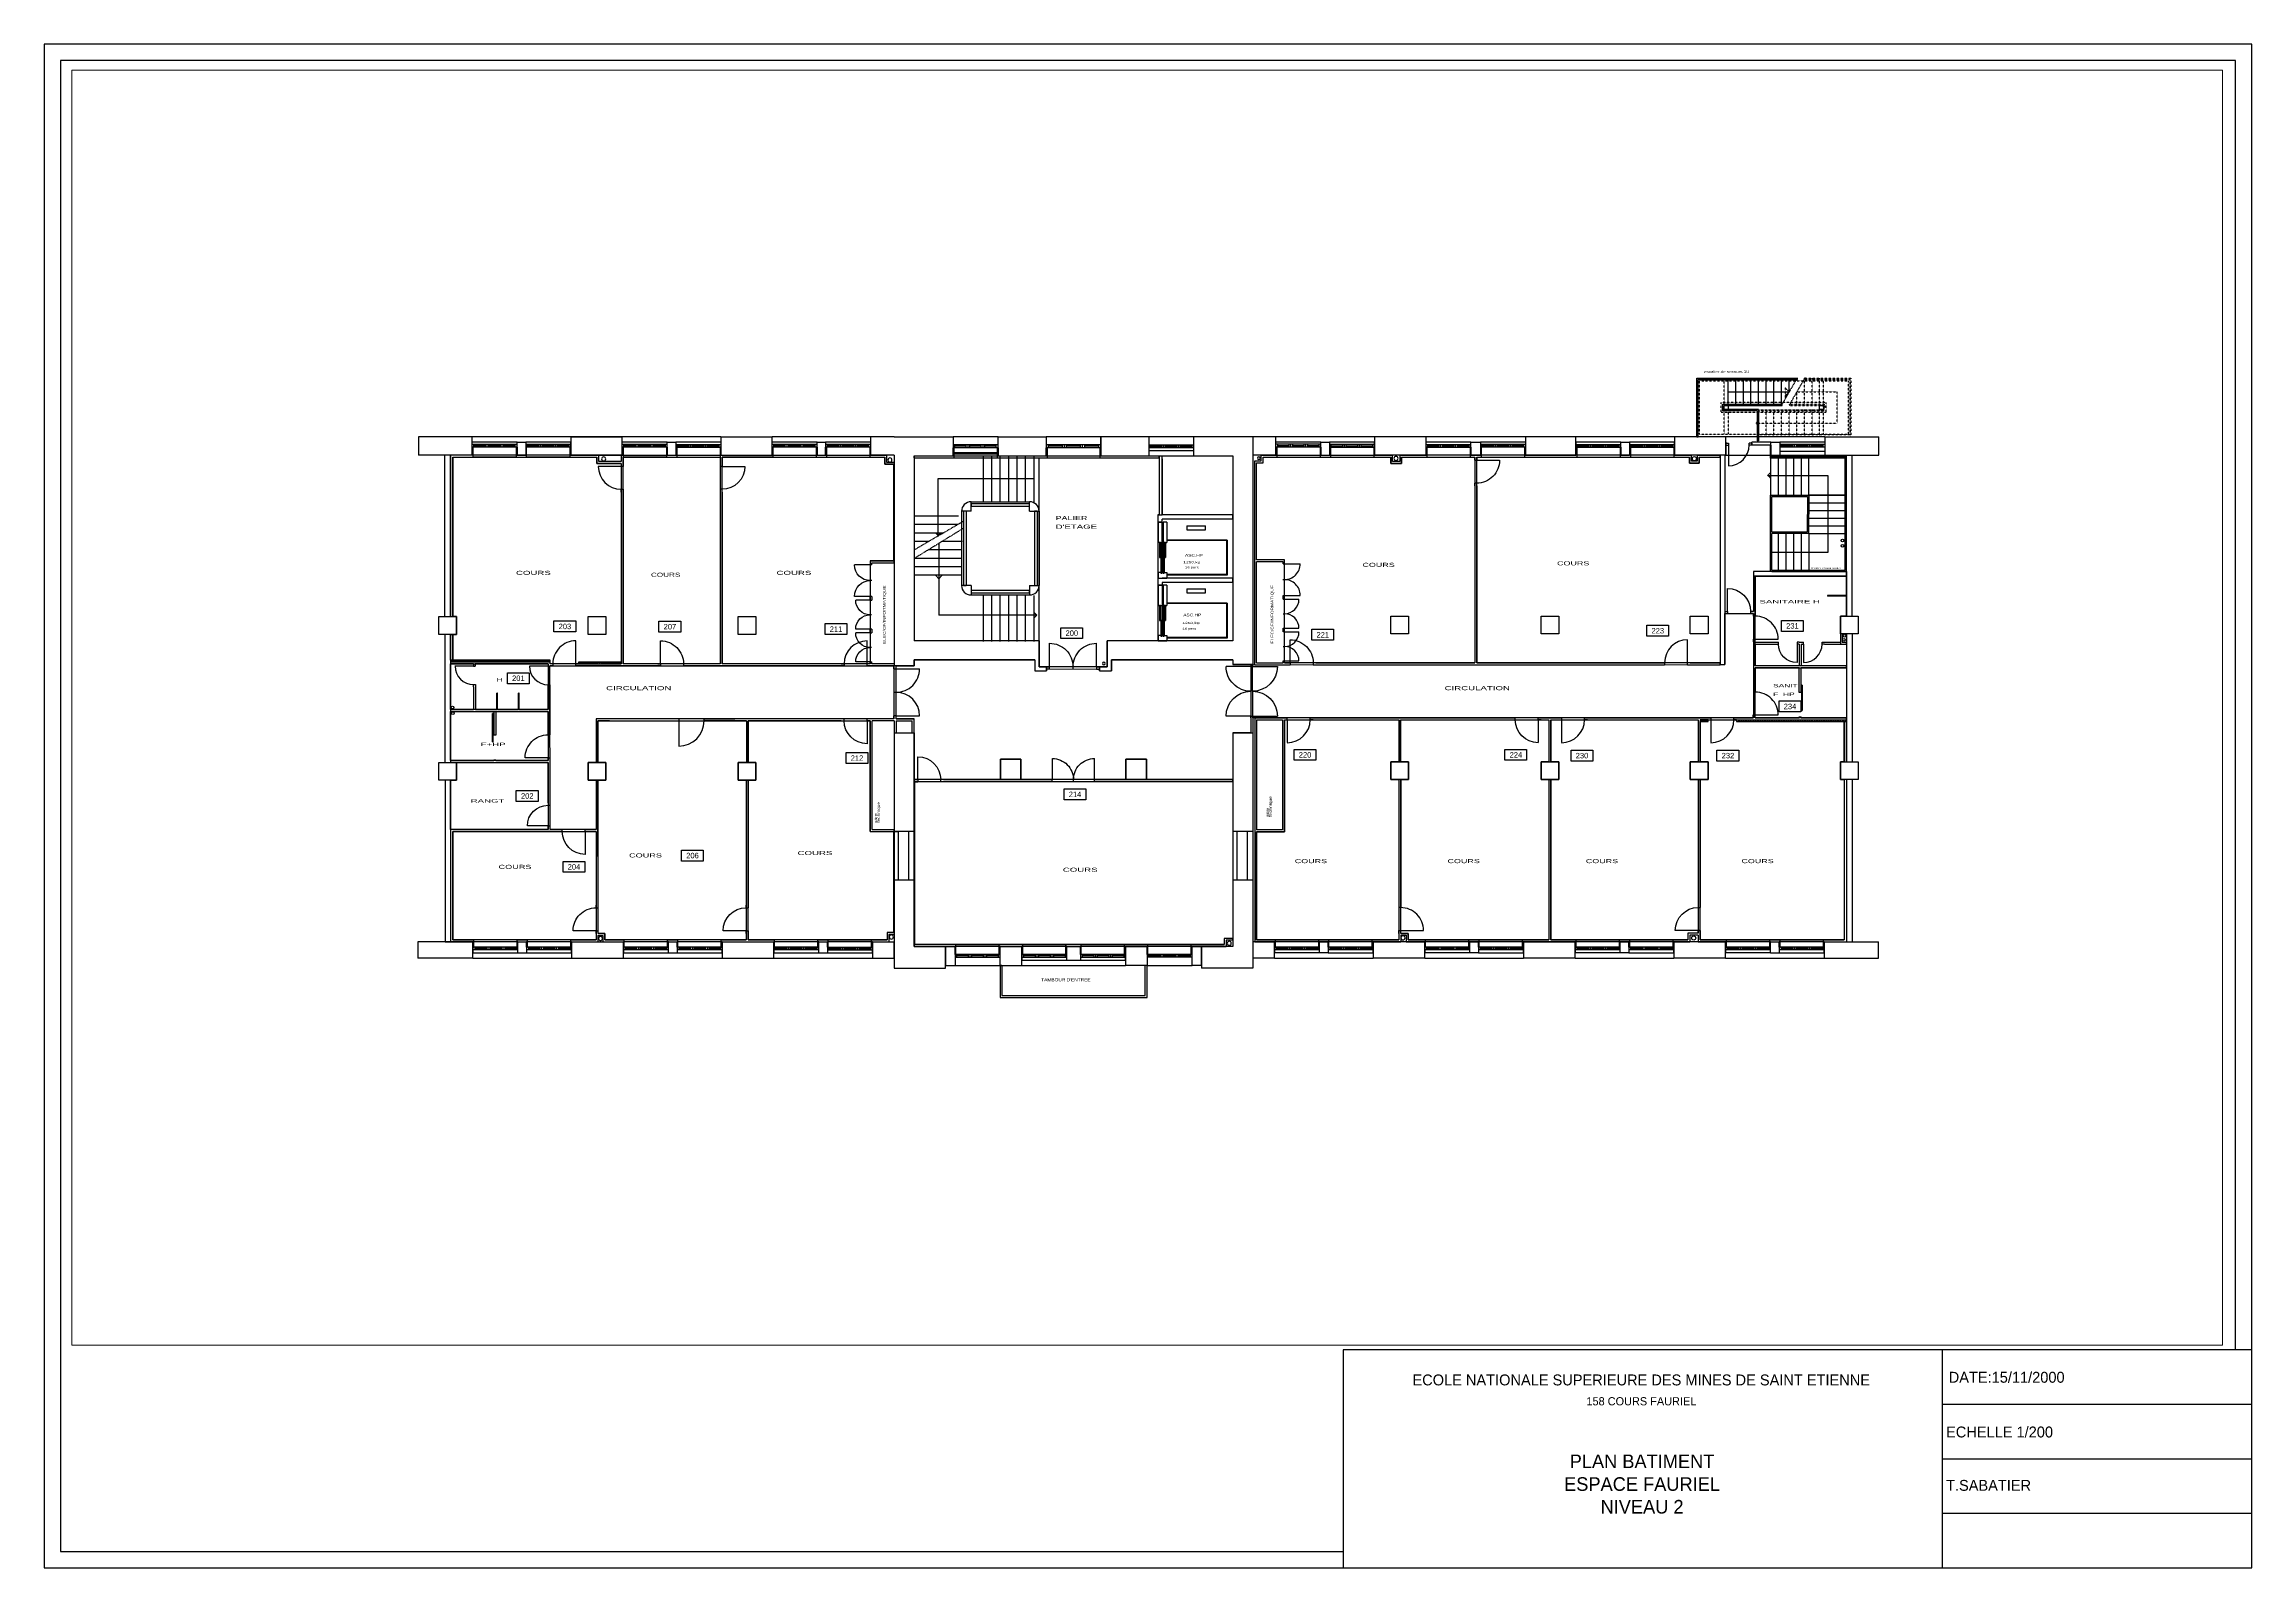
# Paper-space layout 'Layout1' of a CAD drawing. Extents: x 2 to 407, y 1 to 280.
# The model-space entities are those that its viewports show. They can reach past a viewport. Long polylines and large blocks are cut down to what shows.
import ezdxf

# ---------------------------------------------------------------- set-up
doc = ezdxf.new("R2010")
doc.units = 0
doc.header["$MEASUREMENT"] = 0
doc.linetypes.add('_DASHED', pattern=[0.282222, 0.141111, -0.141111])
doc.linetypes.add('TRAIT_PLEIN', pattern=[0])
doc.layers.get('0').update_dxf_attribs({"color": 250, "linetype": 'TRAIT_PLEIN'})
doc.layers.get('DEFPOINTS').update_dxf_attribs({"color": 250, "linetype": 'CONTINUOUS'})
for name, color, linetype in [('ASCENSEURS', 1, 'TRAIT_PLEIN'), ('CLOIS', 2, 'TRAIT_PLEIN'), ('ECRITURE', 250, 'TRAIT_PLEIN'), ('ESCALIERS', 3, 'TRAIT_PLEIN'), ('MURS', 7, 'TRAIT_PLEIN'), ('PORTE', 3, 'TRAIT_PLEIN'), ('SPACES', 140, 'TRAIT_PLEIN'), ('TEXTES', 6, 'TRAIT_PLEIN'), ('VITRE', 1, 'TRAIT_PLEIN')]:
    doc.layers.add(name, color=color, linetype=linetype)
doc.styles.get("Standard").update_dxf_attribs({"font": 'dxftool'})

msp = doc.modelspace()

# ---------------------------------------------------------------- linework, layer by layer
at = {"layer": 'ASCENSEURS'}
for p, q in [((9.171, 6.954), (9.171, 5.362)), ((9.032, 4.818), (9.032, 4.069)), ((9.032, 4.818), (9.171, 4.818)), ((9.078, 4.069), (9.032, 4.069)), ((9.118, 4.069), (9.078, 4.069)), ((9.078, 4.069), (9.078, 3.518)), ((9.118, 4.069), (9.118, 3.518)), ((9.118, 4.069), (9.171, 4.069)), ((9.171, 2.945), (9.171, 4.818)), ((9.171, 4.818), (9.171, 3.04)), ((9.343, 4.818), (9.208, 4.818)), ((9.208, 4.818), (9.208, 2.967)), ((9.258, 4.069), (9.208, 4.069)), ((9.298, 4.069), (9.258, 4.069)), ((9.258, 4.069), (9.258, 3.518)), ((9.298, 4.069), (9.298, 3.518)), ((9.298, 4.069), (9.343, 4.069)), ((9.343, 4.818), (9.343, 4.069)), ((9.343, 4.162), (9.343, 4.142)), ((11.562, 4.162), (9.343, 4.162)), ((11.542, 4.142), (9.343, 4.142)), ((10.087, 4.684), (10.087, 4.534)), ((10.087, 4.684), (10.768, 4.684)), ((10.087, 4.534), (10.768, 4.534)), ((10.768, 4.534), (10.768, 4.684)), ((11.542, 4.142), (11.542, 2.892)), ((11.562, 4.162), (11.562, 2.872)), ((9.078, 3.518), (9.118, 3.518)), ((9.171, 3.518), (9.131, 3.518)), ((9.131, 3.518), (9.131, 2.945)), ((9.171, 3.518), (9.171, 2.945)), ((9.248, 3.518), (9.208, 3.518)), ((9.208, 3.518), (9.208, 2.945)), ((9.248, 3.518), (9.248, 2.945)), ((9.258, 3.518), (9.298, 3.518)), ((9.131, 2.967), (9.032, 2.967)), ((9.032, 2.967), (9.032, 2.768)), ((9.032, 2.768), (9.346, 2.768)), ((9.032, 2.507), (9.032, 1.758)), ((9.032, 2.507), (9.171, 2.507)), ((9.131, 2.945), (9.171, 2.945)), ((9.171, 2.507), (9.171, 0.832)), ((9.208, 2.945), (9.248, 2.945)), ((9.343, 2.507), (9.208, 2.507)), ((9.208, 2.507), (9.208, 0.656)), ((9.247, 2.967), (9.346, 2.967)), ((9.343, 2.507), (9.343, 1.758)), ((9.346, 2.967), (9.346, 2.768)), ((9.346, 2.892), (9.346, 2.872)), ((11.542, 2.892), (9.346, 2.892)), ((11.562, 2.872), (9.346, 2.872)), ((9.032, 1.758), (9.078, 1.758)), ((9.118, 1.758), (9.078, 1.758)), ((9.078, 1.758), (9.078, 1.207)), ((9.118, 1.758), (9.118, 1.207)), ((9.118, 1.758), (9.171, 1.758)), ((9.258, 1.758), (9.208, 1.758)), ((9.298, 1.758), (9.258, 1.758)), ((9.258, 1.758), (9.258, 1.207)), ((9.298, 1.758), (9.298, 1.207)), ((9.298, 1.758), (9.343, 1.758)), ((9.343, 1.851), (9.343, 1.831)), ((11.562, 1.851), (9.343, 1.851)), ((11.542, 1.831), (9.343, 1.831)), ((10.087, 2.373), (10.087, 2.223)), ((10.087, 2.373), (10.768, 2.373)), ((10.087, 2.223), (10.768, 2.223)), ((10.768, 2.223), (10.768, 2.373)), ((11.542, 1.831), (11.542, 0.581)), ((11.562, 1.851), (11.562, 0.561)), ((9.078, 1.207), (9.118, 1.207)), ((9.171, 1.207), (9.131, 1.207)), ((9.131, 1.207), (9.131, 0.634)), ((9.171, 1.207), (9.171, 0.634)), ((9.248, 1.207), (9.208, 1.207)), ((9.208, 1.207), (9.208, 0.634)), ((9.248, 1.207), (9.248, 0.634)), ((9.258, 1.207), (9.298, 1.207)), ((9.131, 0.656), (9.032, 0.656)), ((9.032, 0.656), (9.032, 0.46)), ((9.032, 0.46), (9.346, 0.46)), ((9.131, 0.634), (9.171, 0.634)), ((9.208, 0.634), (9.248, 0.634)), ((9.247, 0.656), (9.346, 0.656)), ((9.346, 0.656), (9.346, 0.46)), ((9.346, 0.581), (9.346, 0.561)), ((11.542, 0.581), (9.346, 0.581)), ((11.562, 0.561), (9.346, 0.561))]:
    msp.add_line(p, q, dxfattribs=at)
at = {"layer": 'CLOIS'}
for p, q in [((-16.122, 7.568), (-16.15, 7.568)), ((-16.15, 7.568), (-16.15, 7.27)), ((-16.122, 7.568), (-16.122, 7.198)), ((-14.502, 7.568), (-14.532, 7.568)), ((-14.532, 7.568), (-14.532, 7.198)), ((-14.502, 7.568), (-14.502, 7.27)), ((-14.15, 7.568), (-14.18, 7.568)), ((-14.18, 7.568), (-14.18, 7.27)), ((-14.15, 7.198), (-14.15, 7.568)), ((-12.53, 7.568), (-12.56, 7.568)), ((-12.56, 7.568), (-12.56, 7.198)), ((-12.53, 7.568), (-12.53, 7.27)), ((-10.61, 7.568), (-10.64, 7.568)), ((-10.64, 7.568), (-10.64, 7.27)), ((-10.61, 7.568), (-10.61, 7.269)), ((-8.99, 7.568), (-9.02, 7.568)), ((-9.02, 7.568), (-9.02, 7.198)), ((-8.99, 7.568), (-8.99, 7.27)), ((-8.639, 7.568), (-8.669, 7.568)), ((-8.669, 7.568), (-8.669, 7.27)), ((-8.639, 7.568), (-8.639, 7.198)), ((-7.019, 7.568), (-7.049, 7.568)), ((-7.049, 7.568), (-7.049, 7.268)), ((-7.019, 7.568), (-7.019, 7.27)), ((-5.112, 7.568), (-5.139, 7.568)), ((-5.139, 7.27), (-5.139, 7.568)), ((-5.112, 7.568), (-5.112, 7.198)), ((-3.522, 7.568), (-3.522, 7.198)), ((-3.522, 7.568), (-3.492, 7.568)), ((-3.492, 7.568), (-3.492, 7.27)), ((-3.146, 7.568), (-3.176, 7.568)), ((-3.176, 7.27), (-3.176, 7.568)), ((-3.176, 7.568), (-3.146, 7.568)), ((-3.146, 7.568), (-3.146, 7.198)), ((-1.556, 7.568), (-1.556, 7.198)), ((-1.556, 7.568), (-1.526, 7.568)), ((-1.526, 7.568), (-1.526, 7.27)), ((1.531, 7.55), (1.501, 7.55)), ((1.501, 7.55), (1.501, 7.25)), ((1.501, 7.25), (1.501, 7.55)), ((1.501, 7.55), (1.531, 7.55)), ((1.531, 7.55), (1.531, 7.18)), ((1.531, 7.369), (3.121, 7.369)), ((1.531, 7.319), (3.121, 7.319)), ((3.151, 7.55), (3.121, 7.55)), ((3.121, 7.55), (3.121, 7.18)), ((3.121, 7.55), (3.151, 7.55)), ((3.151, 7.55), (3.151, 7.25)), ((3.151, 7.55), (3.151, 7.25)), ((4.952, 7.55), (4.922, 7.55)), ((4.922, 7.55), (4.922, 7.25)), ((4.922, 7.25), (4.922, 7.55)), ((4.922, 7.55), (4.952, 7.55)), ((4.952, 7.55), (4.952, 7.18)), ((6.922, 7.55), (6.892, 7.55)), ((6.892, 7.55), (6.892, 7.18)), ((6.922, 7.55), (6.892, 7.55)), ((6.922, 7.55), (6.922, 7.25)), ((6.922, 7.251), (6.922, 7.55)), ((13.351, 7.573), (13.351, 7.27)), ((13.351, 7.573), (13.384, 7.573)), ((13.384, 7.573), (13.354, 7.573)), ((13.384, 7.573), (13.384, 7.203)), ((15.004, 7.573), (14.974, 7.573)), ((14.974, 7.573), (14.974, 7.203)), ((15.004, 7.573), (15.004, 7.273)), ((15.351, 7.573), (15.321, 7.573)), ((15.321, 7.573), (15.321, 7.273)), ((15.351, 7.573), (15.351, 7.203)), ((16.971, 7.573), (16.941, 7.573)), ((16.941, 7.573), (16.941, 7.203)), ((16.971, 7.573), (16.971, 7.273)), ((18.889, 7.566), (18.861, 7.566)), ((18.861, 7.566), (18.861, 7.27)), ((18.889, 7.566), (18.889, 7.203)), ((20.509, 7.566), (20.479, 7.566)), ((20.479, 7.566), (20.479, 7.203)), ((20.509, 7.566), (20.509, 7.27)), ((20.89, 7.566), (20.86, 7.566)), ((20.86, 7.566), (20.86, 7.27)), ((20.89, 7.566), (20.89, 7.203)), ((22.51, 7.566), (22.48, 7.566)), ((22.48, 7.566), (22.48, 7.203)), ((22.51, 7.566), (22.51, 7.273)), ((24.391, 7.566), (24.361, 7.566)), ((24.361, 7.566), (24.361, 7.273)), ((24.391, 7.566), (24.391, 7.203)), ((26.011, 7.566), (25.981, 7.566)), ((25.981, 7.566), (25.981, 7.203)), ((26.011, 7.566), (26.011, 7.273)), ((26.361, 7.566), (26.331, 7.566)), ((26.331, 7.566), (26.331, 7.273)), ((26.361, 7.566), (26.361, 7.203)), ((27.981, 7.566), (27.951, 7.566)), ((27.951, 7.566), (27.951, 7.203)), ((27.981, 7.566), (27.981, 7.273)), ((29.866, 7.718), (29.866, 7.646)), ((29.866, 7.718), (29.96, 7.718)), ((29.866, 7.646), (29.866, 7.646)), ((29.866, 7.646), (29.96, 7.646)), ((29.96, 7.718), (29.96, 7.646)), ((30.816, 7.718), (30.721, 7.718)), ((30.721, 7.646), (30.721, 7.718)), ((30.816, 7.646), (30.721, 7.646)), ((30.816, 7.718), (30.816, 7.646)), ((31.516, 7.646), (31.486, 7.646)), ((31.486, 7.646), (31.486, 7.203)), ((31.516, 7.646), (31.516, 7.27)), ((-16.949, 7.27), (-16.949, 1.35)), ((-16.15, 7.27), (-16.949, 7.27)), ((-16.859, 7.198), (-16.859, 1.35)), ((-16.859, 7.198), (-16.122, 7.198)), ((-14.532, 7.198), (-16.122, 7.198)), ((-14.532, 7.198), (-14.15, 7.198)), ((-14.502, 7.27), (-14.18, 7.27)), ((-12.56, 7.198), (-14.15, 7.198)), ((-12.56, 7.198), (-11.569, 7.198)), ((-12.53, 7.27), (-11.499, 7.27)), ((-11.569, 6.969), (-11.569, 7.198)), ((-10.68, 6.969), (-11.569, 6.969)), ((-11.499, 7.039), (-11.499, 7.27)), ((-10.68, 7.039), (-11.499, 7.039)), ((-10.68, 7.27), (-10.68, 7.039)), ((-10.68, 7.27), (-10.64, 7.27)), ((-10.68, 6.969), (-10.68, 6.969)), ((-10.68, 6.969), (-10.68, 6.864)), ((-10.61, 6.864), (-10.68, 6.864)), ((-10.61, 7.269), (-10.61, 6.969)), ((-9.02, 7.198), (-10.61, 7.198)), ((-10.61, 6.969), (-10.61, 6.864)), ((-9.02, 7.198), (-8.639, 7.198)), ((-8.99, 7.27), (-8.669, 7.27)), ((-8.639, 7.198), (-7.049, 7.198)), ((-7.049, 7.268), (-7.049, 6.864)), ((-6.979, 6.864), (-7.049, 6.864)), ((-7.019, 7.27), (-5.139, 7.27)), ((-5.112, 7.198), (-6.979, 7.198)), ((-6.979, 7.198), (-6.979, 6.969)), ((-6.979, 6.969), (-6.979, 6.864)), ((-5.112, 7.198), (-3.522, 7.198)), ((-3.522, 7.198), (-3.146, 7.198)), ((-3.492, 7.27), (-3.176, 7.27)), ((-3.146, 7.198), (-1.556, 7.198)), ((-1.556, 7.198), (-1.002, 7.198)), ((-1.526, 7.27), (-0.932, 7.27)), ((-1.002, 6.939), (-1.002, 7.198)), ((-0.69, 6.939), (-1.002, 6.939)), ((-0.932, 7.009), (-0.932, 7.27)), ((-0.659, 7.009), (-0.932, 7.009)), ((-0.69, 6.939), (-0.69, 3.609)), ((-0.659, 7.009), (-0.659, 3.609)), ((0.071, 7.25), (1.501, 7.25)), ((0.071, 7.18), (0.071, 7.25)), ((0.071, 7.25), (1.501, 7.25)), ((0.071, 7.18), (1.531, 7.18)), ((1.531, 7.18), (3.121, 7.18)), ((3.121, 7.18), (4.952, 7.18)), ((3.151, 7.25), (4.922, 7.25)), ((3.151, 7.25), (4.922, 7.25)), ((4.952, 7.18), (6.892, 7.18)), ((6.892, 7.18), (9.071, 7.18)), ((6.922, 7.25), (9.071, 7.25)), ((9.071, 7.18), (9.071, 7.25)), ((12.574, 7.066), (12.811, 7.066)), ((12.574, -0.412), (12.574, 7.066)), ((12.644, 6.996), (12.881, 6.996)), ((12.644, 3.431), (12.644, 6.996)), ((12.811, 7.066), (12.811, 7.27)), ((12.811, 7.27), (13.351, 7.27)), ((12.881, 6.996), (12.881, 7.203)), ((12.881, 7.203), (13.384, 7.203)), ((13.384, 7.203), (14.974, 7.203)), ((14.974, 7.203), (15.351, 7.203)), ((15.004, 7.27), (15.321, 7.27)), ((15.351, 7.203), (16.954, 7.203)), ((16.941, 7.203), (17.563, 7.203)), ((16.971, 7.27), (17.633, 7.27)), ((17.563, 6.972), (17.563, 7.203)), ((17.966, 6.972), (17.563, 6.972)), ((17.633, 7.042), (17.633, 7.27)), ((17.896, 7.042), (17.633, 7.042)), ((17.896, 7.27), (18.861, 7.27)), ((17.896, 7.27), (17.896, 7.042)), ((17.966, 7.203), (18.889, 7.203)), ((17.966, 7.203), (17.966, 6.972)), ((18.889, 7.203), (20.479, 7.203)), ((20.479, 7.203), (20.649, 7.203)), ((20.509, 7.27), (20.86, 7.27)), ((20.649, 7.091), (20.649, 7.203)), ((20.649, 7.091), (20.719, 7.091)), ((20.719, 7.203), (20.719, 7.091)), ((20.719, 7.203), (22.48, 7.203)), ((22.48, 7.203), (24.391, 7.203)), ((22.51, 7.27), (24.361, 7.27)), ((24.391, 7.203), (25.981, 7.203)), ((25.981, 7.203), (26.361, 7.203)), ((26.011, 7.27), (26.331, 7.27)), ((26.361, 7.203), (27.951, 7.203)), ((27.951, 7.203), (28.533, 7.203)), ((27.981, 7.27), (28.603, 7.27)), ((28.533, 6.986), (28.533, 7.203)), ((28.886, 6.986), (28.533, 6.986)), ((28.603, 7.056), (28.603, 7.27)), ((28.816, 7.056), (28.603, 7.056)), ((28.816, 7.27), (29.656, 7.27)), ((28.816, 7.27), (28.816, 7.056)), ((28.886, 7.203), (29.656, 7.203)), ((28.886, 7.203), (28.886, 6.986)), ((29.656, 7.203), (29.656, 7.27)), ((31.486, 7.203), (34.296, 7.203)), ((31.516, 7.27), (34.296, 7.27)), ((34.296, 7.203), (34.296, 7.27)), ((-10.68, 5.919), (-10.68, 6.024)), ((-10.68, 6.024), (-10.61, 6.024)), ((-10.68, 5.919), (-10.68, -0.383)), ((-10.61, 6.024), (-10.61, 3.373)), ((-7.049, 6.024), (-7.049, 3.373)), ((-6.979, 6.024), (-7.049, 6.024)), ((-6.979, 5.919), (-6.979, 6.024)), ((-6.979, 5.919), (-6.979, -0.38)), ((20.719, 6.251), (20.649, 6.251)), ((20.649, 6.146), (20.649, 6.251)), ((20.649, 6.146), (20.649, -0.342)), ((20.719, 6.146), (20.719, 6.251)), ((20.719, 6.146), (20.719, -0.342)), ((-10.61, 3.373), (-10.61, -0.38)), ((-7.049, 3.373), (-7.049, -0.38)), ((-1.484, 3.249), (-1.544, 3.249)), ((-1.543, 3.393), (-1.543, 3.249)), ((-1.543, 3.393), (-0.659, 3.393)), ((-1.484, 3.324), (-0.659, 3.324)), ((-1.484, 3.249), (-1.484, 3.324)), ((-0.69, 3.609), (-0.659, 3.609)), ((-0.659, 3.324), (-0.659, 3.393)), ((13.669, 3.431), (12.644, 3.431)), ((12.644, -0.342), (12.644, 3.361)), ((13.616, 3.361), (12.644, 3.361)), ((13.616, 3.287), (13.616, 3.361)), ((13.616, 3.287), (13.669, 3.287)), ((13.669, 3.287), (13.669, 3.431)), ((30.944, 2.836), (30.874, 2.836)), ((30.874, 2.836), (30.874, 1.543)), ((30.944, 2.836), (30.944, 1.473)), ((-1.484, 2.093), (-1.544, 2.093)), ((-1.544, 1.952), (-1.544, 2.093)), ((-1.544, 2.018), (-1.544, 2.092)), ((-1.544, 1.952), (-1.484, 1.952)), ((-1.484, 2.093), (-1.484, 1.952)), ((13.616, 2.131), (13.669, 2.131)), ((13.616, 1.99), (13.616, 2.131)), ((13.616, 1.99), (13.669, 1.99)), ((13.669, 1.99), (13.669, 2.131)), ((13.669, 2.056), (13.669, 2.13)), ((33.598, 2.122), (33.598, 2.102)), ((34.296, 2.122), (33.598, 2.122)), ((34.296, 2.102), (33.598, 2.102)), ((34.296, 2.102), (34.296, 2.122)), ((-16.949, 1.35), (-16.859, 1.35)), ((-1.544, 0.819), (-1.544, 0.887)), ((-1.544, 0.752), (-1.544, 0.887)), ((-1.484, 0.887), (-1.544, 0.887)), ((-1.484, 0.887), (-1.484, 0.752)), ((13.616, 0.79), (13.616, 0.925)), ((13.616, 0.925), (13.669, 0.924)), ((13.669, 0.856), (13.669, 0.924)), ((13.669, 0.79), (13.669, 0.924)), ((29.826, 1.543), (29.826, 1.463)), ((29.826, 1.543), (29.93, 1.543)), ((29.826, 1.463), (29.93, 1.463)), ((29.93, 1.543), (29.93, 1.463)), ((30.874, 1.543), (30.771, 1.543)), ((30.771, 1.543), (30.771, 1.463)), ((30.874, 1.463), (30.771, 1.463)), ((30.874, 1.368), (30.874, 1.463)), ((30.944, 1.368), (30.874, 1.368)), ((30.944, 1.473), (30.944, 1.368)), ((-16.949, -0.25), (-16.949, 0.7)), ((-16.949, 0.7), (-16.859, 0.7)), ((-16.859, 0.7), (-16.859, -0.25)), ((-1.544, 0.752), (-1.484, 0.752)), ((13.669, 0.79), (13.616, 0.79)), ((30.874, 0.527), (30.944, 0.527)), ((30.874, 0.423), (30.874, 0.527)), ((30.874, 0.423), (30.874, -1.417)), ((30.944, 0.423), (30.944, 0.527)), ((30.944, 0.423), (30.944, 0.416)), ((30.944, 0.416), (31.796, 0.416)), ((30.944, 0.346), (30.944, -0.452)), ((30.944, 0.346), (31.711, 0.346)), ((31.711, 0.346), (31.796, 0.346)), ((31.796, 0.346), (31.796, 0.416)), ((32.561, 0.416), (32.477, 0.416)), ((32.477, 0.416), (32.477, 0.346)), ((32.561, 0.346), (32.477, 0.346)), ((32.561, 0.416), (32.631, 0.416)), ((32.561, 0.346), (32.561, -0.452)), ((32.631, 0.416), (32.631, 0.416)), ((32.631, 0.416), (32.716, 0.416)), ((32.631, 0.346), (32.631, -0.452)), ((32.631, 0.346), (32.716, 0.346)), ((32.716, 0.346), (32.716, 0.416)), ((33.396, 0.416), (34.069, 0.416)), ((33.396, 0.346), (33.396, 0.416)), ((33.481, 0.346), (33.396, 0.346)), ((33.481, 0.346), (34.296, 0.346)), ((34.139, 0.72), (34.069, 0.72)), ((34.069, 0.72), (34.069, 0.416)), ((34.139, 0.72), (34.139, 0.416)), ((34.139, 0.416), (34.296, 0.416)), ((34.296, 0.346), (34.296, 0.416)), ((-16.949, -0.25), (-16.949, -0.31)), ((-16.949, -0.25), (-13.292, -0.25)), ((-16.949, -0.25), (-16.949, -0.31)), ((-16.949, -0.25), (-13.292, -0.25)), ((-16.859, -0.25), (-16.949, -0.25)), ((-16.949, -0.31), (-13.292, -0.31)), ((-16.949, -0.31), (-13.292, -0.31)), ((-16.948, -0.31), (-16.948, -0.38)), ((-13.29, -0.31), (-16.948, -0.31)), ((-16.098, -0.38), (-16.948, -0.38)), ((-16.882, -0.31), (-16.916, -0.25)), ((-16.882, -0.31), (-16.916, -0.25)), ((-16.893, -0.31), (-16.859, -0.25)), ((-16.893, -0.31), (-16.859, -0.25)), ((-16.795, -0.31), (-16.83, -0.25)), ((-16.795, -0.31), (-16.83, -0.25)), ((-16.807, -0.31), (-16.772, -0.25)), ((-16.807, -0.31), (-16.772, -0.25)), ((-16.709, -0.31), (-16.743, -0.25)), ((-16.709, -0.31), (-16.743, -0.25)), ((-16.72, -0.31), (-16.685, -0.25)), ((-16.72, -0.31), (-16.685, -0.25)), ((-16.622, -0.31), (-16.657, -0.25)), ((-16.622, -0.31), (-16.657, -0.25)), ((-16.633, -0.31), (-16.599, -0.25)), ((-16.633, -0.31), (-16.599, -0.25)), ((-16.535, -0.31), (-16.57, -0.25)), ((-16.535, -0.31), (-16.57, -0.25)), ((-16.547, -0.31), (-16.512, -0.25)), ((-16.547, -0.31), (-16.512, -0.25)), ((-16.449, -0.31), (-16.483, -0.25)), ((-16.449, -0.31), (-16.483, -0.25)), ((-16.46, -0.31), (-16.426, -0.25)), ((-16.46, -0.31), (-16.426, -0.25)), ((-16.362, -0.31), (-16.397, -0.25)), ((-16.362, -0.31), (-16.397, -0.25)), ((-16.374, -0.31), (-16.339, -0.25)), ((-16.374, -0.31), (-16.339, -0.25)), ((-16.276, -0.31), (-16.31, -0.25)), ((-16.276, -0.31), (-16.31, -0.25)), ((-16.287, -0.31), (-16.252, -0.25)), ((-16.287, -0.31), (-16.252, -0.25)), ((-16.189, -0.31), (-16.224, -0.25)), ((-16.189, -0.31), (-16.224, -0.25)), ((-16.2, -0.31), (-16.166, -0.25)), ((-16.2, -0.31), (-16.166, -0.25)), ((-16.102, -0.31), (-16.137, -0.25)), ((-16.102, -0.31), (-16.137, -0.25)), ((-16.114, -0.31), (-16.079, -0.25)), ((-16.114, -0.31), (-16.079, -0.25)), ((-16.098, -0.38), (-16.098, -0.38)), ((-16.098, -0.38), (-16.098, -0.464)), ((-16.098, -0.464), (-16.033, -0.464)), ((-16.016, -0.31), (-16.05, -0.25)), ((-16.016, -0.31), (-16.05, -0.25)), ((-13.362, -0.38), (-16.033, -0.38)), ((-16.033, -0.38), (-16.033, -0.464)), ((-16.028, -0.38), (-16.028, -0.38)), ((-16.027, -0.31), (-15.993, -0.25)), ((-16.027, -0.31), (-15.993, -0.25)), ((-15.929, -0.31), (-15.964, -0.25)), ((-15.929, -0.31), (-15.964, -0.25)), ((-15.941, -0.31), (-15.906, -0.25)), ((-15.941, -0.31), (-15.906, -0.25)), ((-15.843, -0.31), (-15.877, -0.25)), ((-15.843, -0.31), (-15.877, -0.25)), ((-15.854, -0.31), (-15.819, -0.25)), ((-15.854, -0.31), (-15.819, -0.25)), ((-15.756, -0.31), (-15.791, -0.25)), ((-15.756, -0.31), (-15.791, -0.25)), ((-15.767, -0.31), (-15.733, -0.25)), ((-15.767, -0.31), (-15.733, -0.25)), ((-15.669, -0.31), (-15.704, -0.25)), ((-15.669, -0.31), (-15.704, -0.25)), ((-15.681, -0.31), (-15.646, -0.25)), ((-15.681, -0.31), (-15.646, -0.25)), ((-15.583, -0.31), (-15.617, -0.25)), ((-15.583, -0.31), (-15.617, -0.25)), ((-15.594, -0.31), (-15.56, -0.25)), ((-15.594, -0.31), (-15.56, -0.25)), ((-15.496, -0.31), (-15.531, -0.25)), ((-15.496, -0.31), (-15.531, -0.25)), ((-15.508, -0.31), (-15.473, -0.25)), ((-15.508, -0.31), (-15.473, -0.25)), ((-15.41, -0.31), (-15.444, -0.25)), ((-15.41, -0.31), (-15.444, -0.25)), ((-15.421, -0.31), (-15.386, -0.25)), ((-15.421, -0.31), (-15.386, -0.25)), ((-15.323, -0.31), (-15.358, -0.25)), ((-15.323, -0.31), (-15.358, -0.25)), ((-15.334, -0.31), (-15.3, -0.25)), ((-15.334, -0.31), (-15.3, -0.25)), ((-15.236, -0.31), (-15.271, -0.25)), ((-15.236, -0.31), (-15.271, -0.25)), ((-15.248, -0.31), (-15.213, -0.25)), ((-15.248, -0.31), (-15.213, -0.25)), ((-15.15, -0.31), (-15.184, -0.25)), ((-15.15, -0.31), (-15.184, -0.25)), ((-15.161, -0.31), (-15.127, -0.25)), ((-15.161, -0.31), (-15.127, -0.25)), ((-15.063, -0.31), (-15.098, -0.25)), ((-15.063, -0.31), (-15.098, -0.25)), ((-15.075, -0.31), (-15.04, -0.25)), ((-15.075, -0.31), (-15.04, -0.25)), ((-14.976, -0.31), (-15.011, -0.25)), ((-14.976, -0.31), (-15.011, -0.25)), ((-14.988, -0.31), (-14.953, -0.25)), ((-14.988, -0.31), (-14.953, -0.25)), ((-14.89, -0.31), (-14.925, -0.25)), ((-14.89, -0.31), (-14.925, -0.25)), ((-14.901, -0.31), (-14.867, -0.25)), ((-14.901, -0.31), (-14.867, -0.25)), ((-14.803, -0.31), (-14.838, -0.25)), ((-14.803, -0.31), (-14.838, -0.25)), ((-14.815, -0.31), (-14.78, -0.25)), ((-14.815, -0.31), (-14.78, -0.25)), ((-14.717, -0.31), (-14.751, -0.25)), ((-14.717, -0.31), (-14.751, -0.25)), ((-14.728, -0.31), (-14.694, -0.25)), ((-14.728, -0.31), (-14.694, -0.25)), ((-14.63, -0.31), (-14.665, -0.25)), ((-14.63, -0.31), (-14.665, -0.25)), ((-14.642, -0.31), (-14.607, -0.25)), ((-14.642, -0.31), (-14.607, -0.25)), ((-14.543, -0.31), (-14.578, -0.25)), ((-14.543, -0.31), (-14.578, -0.25)), ((-14.555, -0.31), (-14.52, -0.25)), ((-14.555, -0.31), (-14.52, -0.25)), ((-14.457, -0.31), (-14.492, -0.25)), ((-14.457, -0.31), (-14.492, -0.25)), ((-14.468, -0.31), (-14.434, -0.25)), ((-14.37, -0.31), (-14.405, -0.25)), ((-14.37, -0.31), (-14.405, -0.25)), ((-14.382, -0.31), (-14.347, -0.25)), ((-14.284, -0.31), (-14.318, -0.25)), ((-14.284, -0.31), (-14.318, -0.25)), ((-14.295, -0.31), (-14.261, -0.25)), ((-14.197, -0.31), (-14.232, -0.25)), ((-14.197, -0.31), (-14.232, -0.25)), ((-14.209, -0.31), (-14.174, -0.25)), ((-14.11, -0.31), (-14.145, -0.25)), ((-14.11, -0.31), (-14.145, -0.25)), ((-14.122, -0.31), (-14.087, -0.25)), ((-14.024, -0.31), (-14.059, -0.25)), ((-14.024, -0.31), (-14.059, -0.25)), ((-14.035, -0.31), (-14.001, -0.25)), ((-13.937, -0.31), (-13.972, -0.25)), ((-13.937, -0.31), (-13.972, -0.25)), ((-13.949, -0.31), (-13.914, -0.25)), ((-13.851, -0.31), (-13.885, -0.25)), ((-13.851, -0.31), (-13.885, -0.25)), ((-13.862, -0.31), (-13.828, -0.25)), ((-13.764, -0.31), (-13.799, -0.25)), ((-13.764, -0.31), (-13.799, -0.25)), ((-13.776, -0.31), (-13.741, -0.25)), ((-13.677, -0.31), (-13.712, -0.25)), ((-13.677, -0.31), (-13.712, -0.25)), ((-13.689, -0.31), (-13.654, -0.25)), ((-13.591, -0.31), (-13.625, -0.25)), ((-13.591, -0.31), (-13.625, -0.25)), ((-13.602, -0.31), (-13.568, -0.25)), ((-13.504, -0.31), (-13.539, -0.25)), ((-13.504, -0.31), (-13.539, -0.25)), ((-13.516, -0.31), (-13.481, -0.25)), ((-13.418, -0.31), (-13.452, -0.25)), ((-13.418, -0.31), (-13.452, -0.25)), ((-13.429, -0.31), (-13.395, -0.25)), ((-13.331, -0.31), (-13.366, -0.25)), ((-13.331, -0.31), (-13.366, -0.25)), ((-13.362, -0.38), (-13.362, -0.38)), ((-13.362, -0.38), (-13.362, -0.465)), ((-13.362, -0.465), (-13.297, -0.465)), ((-13.343, -0.31), (-13.308, -0.25)), ((-13.187, -0.45), (-13.297, -0.45)), ((-13.297, -0.45), (-13.297, -0.465)), ((-13.292, -0.31), (-13.292, -0.25)), ((-13.292, -0.31), (-13.292, -0.25)), ((-13.292, -0.45), (-13.292, -0.45)), ((-13.29, -0.383), (-13.29, -0.31)), ((-13.187, -0.383), (-13.29, -0.383)), ((-13.187, -0.383), (-13.187, -0.45)), ((-12.347, -0.383), (-10.68, -0.383)), ((-12.347, -0.45), (-12.347, -0.383)), ((-9.234, -0.45), (-12.347, -0.45)), ((-12.242, -0.354), (-12.224, -0.323)), ((-12.242, -0.323), (-12.242, -0.383)), ((-12.242, -0.323), (-10.68, -0.323)), ((-12.163, -0.383), (-12.198, -0.323)), ((-12.172, -0.383), (-12.138, -0.323)), ((-12.076, -0.383), (-12.111, -0.323)), ((-12.086, -0.383), (-12.051, -0.323)), ((-11.99, -0.383), (-12.025, -0.323)), ((-11.999, -0.383), (-11.964, -0.323)), ((-11.903, -0.383), (-11.938, -0.323)), ((-11.912, -0.383), (-11.878, -0.323)), ((-11.817, -0.383), (-11.851, -0.323)), ((-11.826, -0.383), (-11.791, -0.323)), ((-11.73, -0.383), (-11.765, -0.323)), ((-11.739, -0.383), (-11.705, -0.323)), ((-11.643, -0.383), (-11.678, -0.323)), ((-11.653, -0.383), (-11.618, -0.323)), ((-11.557, -0.383), (-11.592, -0.323)), ((-11.566, -0.383), (-11.531, -0.323)), ((-11.47, -0.383), (-11.505, -0.323)), ((-11.479, -0.383), (-11.445, -0.323)), ((-11.384, -0.383), (-11.418, -0.323)), ((-11.393, -0.383), (-11.358, -0.323)), ((-11.297, -0.383), (-11.332, -0.323)), ((-11.306, -0.383), (-11.272, -0.323)), ((-11.21, -0.383), (-11.245, -0.323)), ((-11.22, -0.383), (-11.185, -0.323)), ((-11.124, -0.383), (-11.158, -0.323)), ((-11.133, -0.383), (-11.098, -0.323)), ((-11.037, -0.383), (-11.072, -0.323)), ((-11.046, -0.383), (-11.012, -0.323)), ((-10.951, -0.383), (-10.985, -0.323)), ((-10.96, -0.383), (-10.925, -0.323)), ((-10.864, -0.383), (-10.899, -0.323)), ((-10.873, -0.383), (-10.839, -0.323)), ((-10.777, -0.383), (-10.812, -0.323)), ((-10.787, -0.383), (-10.752, -0.323)), ((-10.691, -0.383), (-10.725, -0.323)), ((-10.7, -0.383), (-10.683, -0.354)), ((-9.339, -0.38), (-10.61, -0.38)), ((-9.339, -0.38), (-9.234, -0.38)), ((-9.234, -0.38), (-9.234, -0.45)), ((-8.289, -0.38), (-8.394, -0.38)), ((-8.394, -0.38), (-8.394, -0.45)), ((-2.495, -0.45), (-8.394, -0.45)), ((-7.049, -0.38), (-8.289, -0.38)), ((-2.6, -0.38), (-6.979, -0.38)), ((-2.6, -0.38), (-2.495, -0.38)), ((-2.495, -0.38), (-2.495, -0.45)), ((-1.655, -0.45), (-1.655, -0.38)), ((-1.55, -0.38), (-1.655, -0.38)), ((-0.659, -0.45), (-1.655, -0.45)), ((-1.544, -0.38), (-1.55, -0.38)), ((-1.544, -0.38), (-1.544, -0.313)), ((-1.544, -0.313), (-1.484, -0.313)), ((-1.484, -0.38), (-1.484, -0.313)), ((-0.659, -0.38), (-1.484, -0.38)), ((-0.675, -0.56), (-0.675, -0.45)), ((-0.675, -0.56), (-0.59, -0.56)), ((-0.659, -0.38), (-0.659, -0.45)), ((-0.659, -0.45), (-0.659, -0.45)), ((-0.59, -0.45), (-0.659, -0.45)), ((-0.59, -0.56), (-0.59, -0.45)), ((4.929, -0.488), (5.039, -0.488)), ((4.929, -0.568), (4.929, -0.488)), ((4.929, -0.568), (5.039, -0.568)), ((5.039, -0.568), (5.039, -0.488)), ((6.769, -0.488), (6.88, -0.488)), ((6.769, -0.488), (6.769, -0.573)), ((6.769, -0.573), (6.879, -0.573)), ((6.879, -0.488), (6.879, -0.573)), ((12.501, -0.412), (12.431, -0.412)), ((12.431, -0.412), (12.431, -0.477)), ((12.431, -0.412), (12.496, -0.412)), ((12.431, -0.477), (12.496, -0.477)), ((12.496, -0.412), (12.496, -0.477)), ((12.574, -0.412), (13.875, -0.412)), ((12.644, -0.342), (13.616, -0.342)), ((13.616, -0.342), (13.616, -0.275)), ((13.616, -0.275), (13.669, -0.276)), ((13.669, -0.342), (13.669, -0.276)), ((13.669, -0.342), (13.875, -0.342)), ((13.875, -0.342), (13.875, -0.412)), ((14.821, -0.342), (14.716, -0.342)), ((14.716, -0.342), (14.716, -0.412)), ((14.716, -0.412), (27.616, -0.412)), ((14.821, -0.342), (20.649, -0.342)), ((20.719, -0.342), (27.511, -0.342)), ((27.511, -0.342), (27.616, -0.342)), ((27.616, -0.342), (27.616, -0.412)), ((28.456, -0.412), (28.456, -0.342)), ((28.561, -0.342), (28.456, -0.342)), ((28.456, -0.412), (29.655, -0.412)), ((28.561, -0.342), (29.655, -0.342)), ((29.655, -0.412), (29.655, -0.342)), ((32.561, -0.452), (30.944, -0.452)), ((32.559, -0.522), (30.944, -0.522)), ((30.944, -0.522), (30.944, -1.312)), ((32.559, -1.43), (32.559, -0.522)), ((32.629, -1.43), (32.629, -0.522)), ((34.296, -0.522), (32.629, -0.522)), ((34.296, -0.452), (32.631, -0.452)), ((34.296, -0.522), (34.296, -0.452)), ((-16.098, -1.23), (-16.098, -1.145)), ((-16.098, -1.145), (-16.028, -1.145)), ((-16.098, -1.23), (-16.098, -2.055)), ((-16.028, -1.145), (-16.028, -2.055)), ((-15.225, -1.452), (-15.245, -1.452)), ((-15.245, -2.055), (-15.245, -1.452)), ((-15.225, -2.055), (-15.225, -1.452)), ((-14.425, -1.452), (-14.445, -1.452)), ((-14.445, -2.055), (-14.445, -1.452)), ((-14.425, -2.055), (-14.425, -1.452)), ((-13.362, -2.055), (-13.362, -1.149)), ((-13.362, -1.149), (-13.292, -1.149)), ((-13.292, -2.986), (-13.292, -1.149)), ((30.944, -1.417), (30.874, -1.417)), ((30.944, -1.312), (30.944, -1.417)), ((32.629, -1.43), (32.559, -1.43)), ((-16.949, -2.055), (-16.949, -2.125)), ((-16.949, -2.055), (-16.098, -2.055)), ((-16.949, -2.125), (-15.349, -2.125)), ((-16.028, -2.055), (-15.245, -2.055)), ((-15.349, -2.125), (-15.349, -3.001)), ((-15.279, -2.125), (-15.279, -3.001)), ((-15.279, -2.125), (-13.362, -2.125)), ((-15.225, -2.055), (-14.445, -2.055)), ((-14.425, -2.055), (-13.362, -2.055)), ((-13.362, -2.986), (-13.362, -2.125)), ((-11.532, -2.401), (-11.602, -2.401)), ((-11.602, -2.401), (-11.602, -4.002)), ((-11.532, -2.4), (-11.532, -2.401)), ((-11.114, -2.4), (-11.532, -2.4)), ((-8.566, -2.4), (-11.114, -2.4)), ((-8.566, -2.4), (-8.566, -2.47)), ((-7.636, -2.47), (-7.636, -2.4)), ((-7.636, -2.4), (-6.514, -2.4)), ((-2.495, -2.4), (-6.514, -2.4)), ((-2.495, -2.47), (-2.495, -2.4)), ((-0.67, -2.4), (-1.655, -2.4)), ((-1.655, -2.47), (-1.655, -2.4)), ((-0.67, -2.4), (-0.67, -2.292)), ((-0.585, -2.292), (-0.67, -2.292)), ((-0.585, -2.4), (-0.585, -2.292)), ((-0.585, -2.4), (0.071, -2.4)), ((0.071, -2.91), (0.071, -2.4)), ((12.431, -2.362), (12.431, -2.297)), ((12.431, -2.297), (12.501, -2.297)), ((12.431, -2.362), (12.431, -2.91)), ((12.501, -2.297), (12.501, -2.91)), ((12.571, -2.362), (13.769, -2.362)), ((12.571, -2.362), (12.571, -10.58)), ((13.769, -2.432), (13.769, -2.362)), ((14.609, -2.362), (22.136, -2.362)), ((14.609, -2.432), (14.609, -2.362)), ((22.136, -2.432), (22.136, -2.362)), ((22.976, -2.362), (23.835, -2.362)), ((22.976, -2.432), (22.976, -2.362)), ((23.835, -2.362), (23.835, -2.432)), ((24.676, -2.362), (29.315, -2.362)), ((24.676, -2.432), (24.676, -2.362)), ((29.315, -2.362), (29.315, -2.432)), ((30.156, -2.362), (30.864, -2.362)), ((30.156, -2.432), (30.156, -2.362)), ((30.864, -2.362), (30.864, -2.258)), ((30.864, -2.258), (30.944, -2.258)), ((30.944, -2.362), (30.944, -2.258)), ((30.944, -2.362), (32.559, -2.362)), ((32.559, -2.362), (32.559, -2.33)), ((32.559, -2.33), (32.629, -2.33)), ((32.629, -2.362), (32.629, -2.33)), ((32.629, -2.362), (34.296, -2.362)), ((34.296, -2.432), (34.296, -2.362)), ((-15.279, -3.001), (-15.349, -3.001)), ((-13.362, -2.986), (-13.292, -2.986)), ((-11.114, -2.47), (-11.532, -2.47)), ((-11.532, -2.47), (-11.532, -4.002)), ((-11.114, -2.47), (-8.566, -2.47)), ((-6.086, -2.47), (-7.636, -2.47)), ((-6.086, -2.47), (-6.086, -4.002)), ((-2.6, -2.47), (-6.016, -2.47)), ((-6.016, -2.47), (-6.016, -4.002)), ((-2.6, -2.47), (-2.495, -2.47)), ((-1.55, -2.47), (-1.655, -2.47)), ((-1.537, -2.47), (-1.55, -2.47)), ((-1.537, -6.53), (-1.537, -2.47)), ((-0.659, -2.47), (-1.467, -2.47)), ((-1.467, -6.46), (-1.467, -2.47)), ((-0.659, -2.47), (-0.659, -2.91)), ((-0.659, -2.91), (-0.589, -2.91)), ((-0.589, -2.47), (0.001, -2.47)), ((-0.589, -2.47), (-0.589, -2.91)), ((0.001, -2.91), (0.001, -2.47)), ((0.001, -2.91), (0.071, -2.91)), ((12.431, -2.91), (12.501, -2.91)), ((12.641, -2.432), (13.593, -2.432)), ((12.641, -2.432), (12.641, -6.473)), ((13.593, -2.432), (13.593, -6.473)), ((13.663, -2.432), (13.664, -2.432)), ((13.663, -2.432), (13.663, -6.543)), ((13.664, -2.432), (13.769, -2.432)), ((14.714, -2.432), (14.609, -2.432)), ((14.714, -2.432), (17.858, -2.432)), ((17.858, -2.432), (17.858, -3.98)), ((17.928, -2.432), (22.031, -2.432)), ((17.928, -2.432), (17.928, -3.98)), ((22.031, -2.432), (22.136, -2.432)), ((23.081, -2.432), (22.976, -2.432)), ((23.081, -2.432), (23.373, -2.432)), ((23.373, -2.432), (23.373, -3.98)), ((23.443, -2.432), (23.731, -2.432)), ((23.443, -2.432), (23.443, -3.98)), ((23.731, -2.432), (23.835, -2.432)), ((24.781, -2.432), (24.676, -2.432)), ((24.781, -2.432), (28.854, -2.432)), ((28.854, -2.432), (28.854, -3.98)), ((28.924, -2.432), (29.211, -2.432)), ((28.924, -2.432), (28.924, -3.98)), ((29.211, -2.492), (28.924, -2.492)), ((28.927, -2.432), (28.927, -2.492)), ((29.211, -2.432), (28.927, -2.432)), ((28.979, -2.492), (28.944, -2.432)), ((28.959, -2.492), (28.993, -2.432)), ((29.065, -2.492), (29.031, -2.432)), ((29.045, -2.492), (29.08, -2.432)), ((29.152, -2.492), (29.117, -2.432)), ((29.132, -2.492), (29.166, -2.432)), ((29.211, -2.445), (29.204, -2.432)), ((29.211, -2.492), (29.211, -2.432)), ((29.211, -2.432), (29.315, -2.432)), ((30.261, -2.432), (30.156, -2.432)), ((30.261, -2.432), (34.296, -2.432)), ((30.261, -2.487), (30.292, -2.432)), ((30.261, -2.432), (30.261, -2.492)), ((30.261, -2.432), (34.296, -2.432)), ((30.278, -2.492), (30.261, -2.463)), ((30.261, -2.492), (34.296, -2.492)), ((30.364, -2.492), (30.33, -2.432)), ((30.344, -2.492), (30.379, -2.432)), ((30.451, -2.492), (30.416, -2.432)), ((30.431, -2.492), (30.465, -2.432)), ((30.537, -2.492), (30.503, -2.432)), ((30.517, -2.492), (30.552, -2.432)), ((30.624, -2.492), (30.589, -2.432)), ((30.604, -2.492), (30.639, -2.432)), ((30.711, -2.492), (30.676, -2.432)), ((30.691, -2.492), (30.725, -2.432)), ((30.797, -2.492), (30.763, -2.432)), ((30.777, -2.492), (30.812, -2.432)), ((30.884, -2.492), (30.849, -2.432)), ((30.864, -2.492), (30.898, -2.432)), ((30.97, -2.492), (30.936, -2.432)), ((30.95, -2.492), (30.985, -2.432)), ((31.057, -2.492), (31.022, -2.432)), ((31.037, -2.492), (31.072, -2.432)), ((31.144, -2.492), (31.109, -2.432)), ((31.124, -2.492), (31.158, -2.432)), ((31.23, -2.492), (31.196, -2.432)), ((31.21, -2.492), (31.245, -2.432)), ((31.317, -2.492), (31.282, -2.432)), ((31.297, -2.492), (31.331, -2.432)), ((31.403, -2.492), (31.369, -2.432)), ((31.383, -2.492), (31.418, -2.432)), ((31.49, -2.492), (31.455, -2.432)), ((31.47, -2.492), (31.505, -2.432)), ((31.577, -2.492), (31.542, -2.432)), ((31.557, -2.492), (31.591, -2.432)), ((31.663, -2.492), (31.629, -2.432)), ((31.643, -2.492), (31.678, -2.432)), ((31.75, -2.492), (31.715, -2.432)), ((31.73, -2.492), (31.764, -2.432)), ((31.836, -2.492), (31.802, -2.432)), ((31.816, -2.492), (31.851, -2.432)), ((31.923, -2.492), (31.888, -2.432)), ((31.903, -2.492), (31.938, -2.432)), ((32.01, -2.492), (31.975, -2.432)), ((31.99, -2.492), (32.024, -2.432)), ((32.096, -2.492), (32.062, -2.432)), ((32.076, -2.492), (32.111, -2.432)), ((32.183, -2.492), (32.148, -2.432)), ((32.163, -2.492), (32.197, -2.432)), ((32.269, -2.492), (32.235, -2.432)), ((32.249, -2.492), (32.284, -2.432)), ((32.356, -2.492), (32.321, -2.432)), ((32.336, -2.492), (32.371, -2.432)), ((32.443, -2.492), (32.408, -2.432)), ((32.423, -2.492), (32.457, -2.432)), ((32.529, -2.492), (32.495, -2.432)), ((32.509, -2.492), (32.544, -2.432)), ((32.616, -2.492), (32.581, -2.432)), ((32.596, -2.492), (32.63, -2.432)), ((32.702, -2.492), (32.668, -2.432)), ((32.682, -2.492), (32.717, -2.432)), ((32.789, -2.492), (32.754, -2.432)), ((32.769, -2.492), (32.804, -2.432)), ((32.876, -2.492), (32.841, -2.432)), ((32.856, -2.492), (32.89, -2.432)), ((32.962, -2.492), (32.928, -2.432)), ((32.942, -2.492), (32.977, -2.432)), ((33.049, -2.492), (33.014, -2.432)), ((33.029, -2.492), (33.063, -2.432)), ((33.135, -2.492), (33.101, -2.432)), ((33.115, -2.492), (33.15, -2.432)), ((33.222, -2.492), (33.187, -2.432)), ((33.202, -2.492), (33.237, -2.432)), ((33.309, -2.492), (33.274, -2.432)), ((33.289, -2.492), (33.323, -2.432)), ((33.395, -2.492), (33.361, -2.432)), ((33.375, -2.492), (33.41, -2.432)), ((33.482, -2.492), (33.447, -2.432)), ((33.462, -2.492), (33.496, -2.432)), ((33.569, -2.492), (33.534, -2.432)), ((33.548, -2.492), (33.583, -2.432)), ((33.655, -2.492), (33.62, -2.432)), ((33.635, -2.492), (33.67, -2.432)), ((33.742, -2.492), (33.707, -2.432)), ((33.722, -2.492), (33.756, -2.432)), ((33.828, -2.492), (33.794, -2.432)), ((33.808, -2.492), (33.843, -2.432)), ((33.915, -2.492), (33.88, -2.432)), ((33.895, -2.492), (33.93, -2.432)), ((34.002, -2.492), (33.967, -2.432)), ((33.981, -2.492), (34.016, -2.432)), ((34.088, -2.492), (34.053, -2.432)), ((34.068, -2.492), (34.103, -2.432)), ((34.175, -2.492), (34.14, -2.432)), ((34.155, -2.492), (34.189, -2.432)), ((34.206, -3.98), (34.206, -2.492)), ((34.261, -2.492), (34.227, -2.432)), ((34.241, -2.492), (34.276, -2.432)), ((34.296, -2.492), (34.296, -2.432)), ((34.296, -3.98), (34.296, -2.494)), ((-16.948, -3.931), (-16.948, -4.001)), ((-16.948, -3.931), (-15.349, -3.931)), ((-16.948, -4.001), (-13.362, -4.001)), ((-15.349, -3.901), (-15.349, -3.931)), ((-15.349, -3.901), (-15.279, -3.901)), ((-15.279, -3.901), (-15.279, -3.931)), ((-15.279, -3.931), (-13.362, -3.931)), ((-13.362, -3.931), (-13.362, -3.826)), ((-13.362, -3.826), (-13.292, -3.826)), ((-13.362, -3.931), (-13.362, -3.931)), ((-13.362, -5.475), (-13.362, -4.001)), ((-13.292, -3.931), (-13.292, -3.826)), ((-13.292, -5.57), (-13.292, -3.931)), ((-11.532, -4.002), (-11.602, -4.002)), ((-6.086, -4.002), (-6.016, -4.002)), ((17.858, -3.98), (17.928, -3.98)), ((23.373, -3.98), (23.443, -3.98)), ((28.854, -3.98), (28.924, -3.98)), ((34.206, -3.98), (34.296, -3.98)), ((-11.602, -4.652), (-11.602, -6.46)), ((-11.532, -4.652), (-11.602, -4.652)), ((-11.532, -4.652), (-11.532, -6.53)), ((-6.095, -4.652), (-6.095, -6.53)), ((-6.095, -4.652), (-6.025, -4.652)), ((-6.025, -4.652), (-6.025, -9.335)), ((0.071, -10.75), (0.071, -4.63)), ((0.071, -4.63), (0.101, -4.63)), ((0.071, -4.7), (0.071, -4.7)), ((0.101, -4.63), (0.205, -4.63)), ((0.101, -10.68), (0.101, -4.71)), ((0.101, -4.71), (0.205, -4.71)), ((0.205, -4.63), (0.205, -4.71)), ((1.151, -4.63), (1.046, -4.63)), ((1.046, -4.63), (1.046, -4.7)), ((1.046, -4.7), (5.142, -4.7)), ((1.151, -4.63), (5.142, -4.63)), ((5.142, -4.7), (5.142, -4.63)), ((6.695, -4.63), (11.771, -4.63)), ((6.695, -4.7), (6.695, -4.63)), ((6.695, -4.7), (11.771, -4.7)), ((11.771, -4.7), (11.771, -4.63)), ((17.861, -4.63), (17.861, -9.326)), ((17.931, -4.63), (17.861, -4.63)), ((17.931, -4.63), (17.931, -9.221)), ((23.371, -4.63), (23.371, -10.51)), ((23.371, -4.63), (23.441, -4.63)), ((23.441, -4.63), (23.441, -10.51)), ((28.851, -4.63), (28.851, -9.216)), ((28.851, -4.63), (28.921, -4.63)), ((28.921, -4.63), (28.921, -9.321)), ((34.296, -4.63), (34.206, -4.63)), ((34.206, -4.63), (34.206, -10.51)), ((34.296, -4.63), (34.296, -10.58)), ((-13.362, -5.475), (-13.362, -5.57)), ((-13.362, -5.57), (-13.292, -5.57)), ((-16.944, -6.46), (-16.944, -6.53)), ((-13.362, -6.46), (-16.944, -6.46)), ((-13.362, -6.33), (-13.292, -6.33)), ((-13.362, -6.46), (-13.362, -6.33)), ((-13.292, -6.46), (-13.292, -6.33)), ((-12.842, -6.46), (-13.292, -6.46)), ((-12.842, -6.53), (-12.842, -6.46)), ((-11.602, -6.46), (-12.002, -6.46)), ((-12.002, -6.53), (-12.002, -6.46)), ((-1.467, -6.46), (-0.659, -6.46)), ((-0.659, -6.53), (-0.659, -6.46)), ((13.593, -6.473), (12.641, -6.473)), ((-16.944, -6.53), (-16.944, -10.58)), ((-16.859, -6.53), (-16.859, -10.51)), ((-12.947, -6.53), (-16.859, -6.53)), ((-12.843, -6.53), (-12.947, -6.53)), ((-11.897, -6.53), (-12.002, -6.53)), ((-11.602, -6.53), (-11.897, -6.53)), ((-11.602, -6.53), (-11.602, -9.23)), ((-11.532, -6.53), (-11.532, -9.335)), ((-6.095, -6.53), (-6.095, -9.23)), ((-1.537, -6.53), (-0.689, -6.53)), ((-0.689, -6.53), (-0.689, -10.243)), ((-0.659, -6.53), (-0.66, -10.313)), ((-0.659, -6.53), (-0.659, -6.53)), ((12.641, -6.543), (12.641, -10.51)), ((13.663, -6.543), (12.641, -6.543)), ((-11.602, -9.334), (-11.602, -9.23)), ((-11.602, -9.335), (-11.532, -9.335)), ((-6.095, -9.334), (-6.095, -9.23)), ((-6.095, -9.335), (-6.025, -9.335)), ((17.931, -9.326), (17.861, -9.326)), ((17.931, -9.221), (17.931, -9.326)), ((28.851, -9.216), (28.851, -9.321)), ((28.851, -9.321), (28.921, -9.321)), ((-16.859, -10.51), (-16.089, -10.51)), ((-16.089, -10.78), (-16.089, -10.51)), ((-14.499, -10.51), (-16.089, -10.51)), ((-14.499, -10.78), (-14.499, -10.51)), ((-14.499, -10.51), (-14.119, -10.51)), ((-14.119, -10.78), (-14.119, -10.51)), ((-12.529, -10.51), (-14.119, -10.51)), ((-12.529, -10.51), (-11.602, -10.51)), ((-12.529, -10.78), (-12.529, -10.51)), ((-11.602, -10.28), (-11.602, -10.175)), ((-11.602, -10.175), (-11.522, -10.175)), ((-11.602, -10.28), (-11.602, -10.51)), ((-11.532, -10.349), (-11.532, -10.58)), ((-11.532, -10.349), (-11.349, -10.349)), ((-11.522, -10.279), (-11.522, -10.175)), ((-11.522, -10.279), (-11.279, -10.279)), ((-11.349, -10.349), (-11.349, -10.58)), ((-11.279, -10.279), (-11.279, -10.51)), ((-11.279, -10.51), (-10.569, -10.51)), ((-10.569, -10.78), (-10.569, -10.51)), ((-8.979, -10.51), (-10.569, -10.51)), ((-8.979, -10.78), (-8.979, -10.51)), ((-8.979, -10.51), (-8.599, -10.51)), ((-8.599, -10.78), (-8.599, -10.51)), ((-7.009, -10.51), (-8.599, -10.51)), ((-7.009, -10.51), (-6.095, -10.51)), ((-7.009, -10.78), (-7.009, -10.51)), ((-6.095, -10.175), (-6.025, -10.175)), ((-6.095, -10.28), (-6.095, -10.175)), ((-6.095, -10.28), (-6.095, -10.51)), ((-6.025, -10.175), (-6.025, -10.51)), ((-6.025, -10.51), (-5.05, -10.51)), ((-5.05, -10.78), (-5.05, -10.51)), ((-3.459, -10.51), (-5.05, -10.51)), ((-3.459, -10.51), (-3.08, -10.51)), ((-3.459, -10.78), (-3.459, -10.51)), ((-3.08, -10.78), (-3.08, -10.51)), ((-3.08, -10.51), (-1.489, -10.51)), ((-1.489, -10.51), (-0.922, -10.51)), ((-1.489, -10.78), (-1.489, -10.51)), ((-0.689, -10.243), (-0.922, -10.243)), ((-0.922, -10.243), (-0.922, -10.51)), ((-0.66, -10.313), (-0.852, -10.313)), ((-0.852, -10.313), (-0.852, -10.58)), ((11.453, -10.453), (11.453, -10.68)), ((11.771, -10.453), (11.453, -10.453)), ((11.523, -10.523), (11.523, -10.749)), ((11.771, -10.523), (11.523, -10.523)), ((11.771, -10.523), (11.771, -10.453)), ((12.641, -10.51), (13.331, -10.51)), ((13.331, -10.51), (14.921, -10.51)), ((13.331, -10.78), (13.331, -10.51)), ((14.921, -10.78), (14.921, -10.51)), ((14.921, -10.51), (15.296, -10.51)), ((15.296, -10.51), (16.886, -10.51)), ((15.296, -10.78), (15.296, -10.51)), ((16.886, -10.51), (17.861, -10.51)), ((16.886, -10.78), (16.886, -10.51)), ((17.861, -10.271), (17.861, -10.166)), ((17.861, -10.166), (17.931, -10.166)), ((17.861, -10.271), (17.861, -10.51)), ((17.931, -10.271), (17.931, -10.166)), ((17.931, -10.271), (17.931, -10.271)), ((17.931, -10.271), (18.204, -10.271)), ((17.931, -10.341), (17.931, -10.58)), ((17.931, -10.341), (18.134, -10.341)), ((18.134, -10.341), (18.134, -10.58)), ((18.204, -10.271), (18.204, -10.51)), ((18.204, -10.51), (18.846, -10.51)), ((18.846, -10.51), (18.816, -10.51)), ((18.846, -10.51), (20.436, -10.51)), ((18.846, -10.78), (18.846, -10.51)), ((18.846, -10.58), (18.846, -10.51)), ((20.436, -10.78), (20.436, -10.51)), ((20.436, -10.51), (20.816, -10.51)), ((20.816, -10.51), (22.406, -10.51)), ((20.816, -10.78), (20.816, -10.51)), ((22.406, -10.51), (23.371, -10.51)), ((22.406, -10.78), (22.406, -10.51)), ((23.441, -10.51), (24.366, -10.51)), ((24.366, -10.51), (25.956, -10.51)), ((24.366, -10.78), (24.366, -10.51)), ((25.956, -10.78), (25.956, -10.51)), ((25.956, -10.51), (26.336, -10.51)), ((26.336, -10.51), (27.926, -10.51)), ((26.336, -10.78), (26.336, -10.51)), ((27.926, -10.78), (27.926, -10.51)), ((27.926, -10.51), (28.473, -10.51)), ((28.473, -10.266), (28.473, -10.51)), ((28.851, -10.266), (28.473, -10.266)), ((28.543, -10.336), (28.543, -10.58)), ((28.851, -10.336), (28.543, -10.336)), ((28.851, -10.266), (28.851, -10.162)), ((28.851, -10.162), (28.921, -10.162)), ((28.851, -10.336), (28.851, -10.58)), ((28.921, -10.162), (28.921, -10.51)), ((28.921, -10.51), (29.886, -10.51)), ((29.886, -10.51), (31.476, -10.51)), ((29.886, -10.78), (29.886, -10.51)), ((31.476, -10.78), (31.476, -10.51)), ((31.476, -10.51), (31.856, -10.51)), ((31.856, -10.51), (33.446, -10.51)), ((31.856, -10.78), (31.856, -10.51)), ((33.446, -10.51), (34.206, -10.51)), ((33.446, -10.78), (33.446, -10.51)), ((-16.944, -10.58), (-16.119, -10.58)), ((-16.119, -10.78), (-16.119, -10.58)), ((-16.119, -10.78), (-16.089, -10.78)), ((-14.499, -10.78), (-14.469, -10.78)), ((-14.469, -10.78), (-14.469, -10.58)), ((-14.469, -10.58), (-14.149, -10.58)), ((-14.149, -10.78), (-14.149, -10.58)), ((-14.149, -10.78), (-14.119, -10.78)), ((-12.529, -10.78), (-12.499, -10.78)), ((-12.499, -10.58), (-11.532, -10.58)), ((-12.499, -10.78), (-12.499, -10.58)), ((-11.349, -10.58), (-11.279, -10.58)), ((-11.279, -10.58), (-10.599, -10.58)), ((-10.599, -10.78), (-10.599, -10.58)), ((-10.599, -10.78), (-10.569, -10.78)), ((-8.979, -10.78), (-8.949, -10.78)), ((-8.949, -10.78), (-8.949, -10.58)), ((-8.949, -10.58), (-8.629, -10.58)), ((-8.629, -10.78), (-8.629, -10.58)), ((-8.629, -10.78), (-8.599, -10.78)), ((-7.009, -10.78), (-6.979, -10.78)), ((-6.979, -10.58), (-6.095, -10.58)), ((-6.979, -10.78), (-6.979, -10.58)), ((-6.095, -10.58), (-6.025, -10.58)), ((-6.023, -10.58), (-5.08, -10.58)), ((-5.08, -10.78), (-5.08, -10.58)), ((-5.08, -10.78), (-5.05, -10.78)), ((-3.459, -10.78), (-3.429, -10.78)), ((-3.429, -10.58), (-3.11, -10.58)), ((-3.429, -10.78), (-3.429, -10.58)), ((-3.11, -10.78), (-3.11, -10.58)), ((-3.11, -10.78), (-3.08, -10.78)), ((-1.489, -10.78), (-1.459, -10.78)), ((-1.459, -10.58), (-0.852, -10.58)), ((-1.459, -10.78), (-1.459, -10.58)), ((1.575, -10.75), (0.071, -10.75)), ((1.605, -10.68), (0.101, -10.68)), ((1.575, -11.05), (1.575, -10.75)), ((1.575, -11.05), (1.605, -11.05)), ((1.605, -10.68), (3.196, -10.68)), ((1.605, -11.05), (1.605, -10.68)), ((3.196, -10.68), (4.056, -10.68)), ((3.196, -11.05), (3.196, -10.68)), ((3.196, -11.05), (3.226, -11.05)), ((3.226, -10.75), (4.026, -10.75)), ((3.226, -11.05), (3.226, -10.75)), ((4.026, -11.05), (4.026, -10.75)), ((4.026, -11.05), (4.056, -11.05)), ((4.056, -10.68), (5.646, -10.68)), ((4.056, -11.05), (4.056, -10.68)), ((5.646, -11.05), (5.646, -10.68)), ((5.646, -10.68), (6.206, -10.68)), ((5.646, -11.05), (5.676, -11.05)), ((5.676, -11.05), (5.676, -10.75)), ((5.676, -10.75), (6.176, -10.75)), ((6.176, -11.05), (6.176, -10.75)), ((6.176, -11.05), (6.206, -11.05)), ((6.206, -10.68), (7.796, -10.68)), ((6.206, -11.05), (6.206, -10.68)), ((7.796, -10.68), (8.655, -10.68)), ((7.796, -11.05), (7.796, -10.68)), ((7.796, -11.05), (7.826, -11.05)), ((7.826, -10.75), (8.626, -10.749)), ((7.826, -11.05), (7.826, -10.75)), ((8.626, -11.049), (8.626, -10.749)), ((8.626, -11.049), (8.655, -11.049)), ((8.655, -10.68), (10.246, -10.68)), ((8.655, -11.049), (8.655, -10.68)), ((10.246, -10.68), (11.453, -10.68)), ((10.246, -11.049), (10.246, -10.68)), ((10.246, -11.049), (10.276, -11.049)), ((10.276, -10.749), (11.523, -10.749)), ((10.276, -11.049), (10.276, -10.749)), ((12.571, -10.58), (13.301, -10.58)), ((13.301, -10.78), (13.301, -10.58)), ((13.301, -10.78), (13.331, -10.78)), ((14.921, -10.78), (14.951, -10.78)), ((14.951, -10.78), (14.951, -10.58)), ((14.951, -10.58), (15.266, -10.58)), ((15.266, -10.78), (15.266, -10.58)), ((15.266, -10.78), (15.296, -10.78)), ((16.886, -10.78), (16.916, -10.78)), ((16.916, -10.58), (17.931, -10.58)), ((16.916, -10.78), (16.916, -10.58)), ((18.134, -10.58), (18.816, -10.58)), ((18.816, -10.78), (18.816, -10.58)), ((18.816, -10.78), (18.846, -10.78)), ((20.436, -10.78), (20.466, -10.78)), ((20.466, -10.78), (20.466, -10.58)), ((20.466, -10.58), (20.786, -10.58)), ((20.786, -10.78), (20.786, -10.58)), ((20.786, -10.78), (20.816, -10.78)), ((22.406, -10.78), (22.436, -10.78)), ((22.436, -10.58), (23.367, -10.58)), ((22.436, -10.78), (22.436, -10.58)), ((23.371, -10.58), (23.441, -10.58)), ((23.443, -10.58), (24.336, -10.58)), ((24.336, -10.78), (24.336, -10.58)), ((24.336, -10.78), (24.366, -10.78)), ((25.956, -10.78), (25.986, -10.78)), ((25.986, -10.78), (25.986, -10.58)), ((25.986, -10.58), (26.306, -10.58)), ((26.306, -10.78), (26.306, -10.58)), ((26.306, -10.78), (26.336, -10.78)), ((27.926, -10.78), (27.956, -10.78)), ((27.956, -10.78), (27.956, -10.58)), ((27.956, -10.58), (28.543, -10.58)), ((28.851, -10.58), (29.856, -10.58)), ((29.856, -10.78), (29.856, -10.58)), ((29.856, -10.78), (29.886, -10.78)), ((31.476, -10.78), (31.506, -10.78)), ((31.506, -10.78), (31.506, -10.58)), ((31.506, -10.58), (31.826, -10.58)), ((31.826, -10.78), (31.826, -10.58)), ((31.826, -10.78), (31.856, -10.78)), ((33.446, -10.78), (33.477, -10.78)), ((33.476, -10.58), (34.206, -10.58)), ((33.476, -10.78), (33.476, -10.58)), ((34.206, -10.58), (34.296, -10.58)), ((34.206, -10.58), (34.206, -10.58)), ((3.296, -11.45), (3.226, -11.45)), ((3.226, -11.45), (3.226, -12.619)), ((3.296, -11.45), (3.296, -12.549)), ((8.626, -11.45), (8.556, -11.45)), ((8.556, -12.549), (8.556, -11.45)), ((8.626, -12.619), (8.626, -11.45)), ((3.226, -12.619), (8.626, -12.619)), ((3.296, -12.549), (8.556, -12.549))]:
    msp.add_line(p, q, dxfattribs=at)
at = {"layer": 'ESCALIERS'}
for p, q in [((28.798, 10.098), (32.493, 10.098)), ((28.798, 7.95), (28.798, 10.098)), ((28.848, 10.048), (32.493, 10.048)), ((28.848, 7.95), (28.848, 10.048)), ((29.947, 9.098), (29.947, 10.098)), ((30.227, 9.098), (30.227, 10.098)), ((30.507, 9.098), (30.507, 10.098)), ((30.787, 9.098), (30.787, 10.098)), ((31.067, 9.098), (31.067, 10.098)), ((31.347, 9.098), (31.347, 10.098)), ((31.627, 9.098), (31.627, 10.098)), ((31.907, 9.098), (31.907, 10.098)), ((32.187, 9.598), (32.187, 10.098)), ((29.748, 9.148), (31.931, 9.148)), ((29.748, 8.898), (29.748, 9.148)), ((29.798, 9.098), (31.931, 9.098)), ((29.798, 8.948), (29.798, 9.098)), ((29.798, 8.948), (29.798, 9.098)), ((29.798, 9.098), (29.948, 9.098)), ((31.067, 8.948), (29.798, 8.948)), ((29.948, 8.948), (29.798, 8.948)), ((29.947, 9.598), (32.187, 9.598)), ((29.948, 9.098), (29.948, 8.948)), ((31.067, 8.948), (31.067, 7.797)), ((33.302, 8.948), (33.302, 9.098)), ((33.302, 9.098), (33.452, 9.098)), ((33.452, 8.948), (33.302, 8.948)), ((33.452, 9.098), (33.452, 8.948)), ((31.017, 8.898), (29.748, 8.898)), ((31.017, 8.898), (31.017, 7.797)), ((2.616, 5.546), (2.616, 7.231)), ((2.926, 5.546), (2.926, 7.231)), ((3.236, 5.546), (3.236, 7.231)), ((3.546, 5.546), (3.546, 7.231)), ((3.856, 5.546), (3.856, 7.231)), ((4.166, 5.546), (4.166, 7.231)), ((4.476, 5.546), (4.476, 7.231)), ((31.404, 6.534), (33.603, 6.534)), ((31.486, 7.209), (31.486, 7.159)), ((34.297, 7.209), (31.486, 7.209)), ((34.247, 7.159), (31.486, 7.159)), ((31.507, 7.203), (31.507, 5.809)), ((31.787, 7.203), (31.787, 5.806)), ((32.067, 7.203), (32.067, 5.806)), ((32.347, 7.203), (32.347, 5.806)), ((32.627, 7.203), (32.627, 5.806)), ((32.907, 5.806), (32.907, 7.203)), ((33.603, 6.534), (33.603, 3.706)), ((34.247, 3.056), (34.247, 7.159)), ((34.297, 3.006), (34.297, 7.209)), ((4.476, 6.408), (0.943, 6.408)), ((0.957, 4.327), (0.957, 6.408)), ((31.507, 5.806), (32.907, 5.806)), ((31.507, 3.006), (31.507, 5.806)), ((31.557, 5.756), (32.857, 5.756)), ((31.557, 4.456), (31.557, 5.756)), ((32.857, 5.756), (32.853, 4.456)), ((32.907, 5.806), (32.903, 4.406)), ((32.907, 5.806), (34.298, 5.806)), ((34.298, 5.806), (32.907, 5.806)), ((0.085, 5.05), (1.699, 5.05)), ((32.903, 5.526), (34.298, 5.526)), ((32.903, 5.246), (34.311, 5.246)), ((32.903, 4.966), (34.298, 4.966)), ((0.071, 4.74), (1.685, 4.74)), ((0.071, 4.43), (1.152, 4.43)), ((0.071, 4.12), (0.619, 4.12)), ((0.957, 4.327), (0.854, 4.43)), ((0.957, 4.327), (1.057, 4.428)), ((0.974, 4.055), (0.974, 1.402)), ((1.102, 4.12), (1.842, 4.12)), ((32.853, 4.456), (31.557, 4.456)), ((32.903, 4.406), (31.557, 4.406)), ((31.557, 3.056), (31.557, 4.406)), ((31.787, 4.406), (31.787, 3.006)), ((32.067, 4.406), (32.067, 3.006)), ((32.347, 4.406), (32.347, 3.006)), ((32.627, 4.406), (32.627, 3.006)), ((32.903, 4.406), (34.298, 4.406)), ((32.907, 4.686), (34.298, 4.686)), ((32.907, 4.406), (32.907, 3.006)), ((0.071, 3.5), (1.811, 3.5)), ((0.597, 3.81), (1.811, 3.81)), ((33.603, 3.706), (31.507, 3.706)), ((0.071, 3.19), (1.811, 3.19)), ((0.071, 2.88), (1.811, 2.88)), ((0.974, 2.742), (0.864, 2.857)), ((0.974, 2.742), (1.088, 2.857)), ((31.557, 3.006), (31.507, 3.006)), ((31.557, 3.056), (34.247, 3.056)), ((31.557, 3.006), (31.557, 3.006)), ((31.557, 3.006), (34.297, 3.006)), ((2.616, 0.441), (2.616, 2.126)), ((2.926, 0.441), (2.926, 2.126)), ((3.236, 0.441), (3.236, 2.126)), ((3.546, 0.441), (3.546, 2.126)), ((3.856, 0.441), (3.856, 2.126)), ((4.166, 0.441), (4.166, 2.126)), ((4.476, 0.441), (4.476, 2.126)), ((4.577, 1.402), (0.974, 1.402)), ((4.577, 1.402), (4.476, 1.504)), ((4.577, 1.402), (4.476, 1.301))]:
    msp.add_line(p, q, dxfattribs=at)
at = {"layer": 'ESCALIERS', "linetype": '_DASHED'}
for p, q in [((28.898, 9.998), (34.358, 9.998)), ((28.898, 8.048), (28.898, 9.998)), ((29.8, 8.047), (29.8, 9.998)), ((31.907, 9.098), (32.493, 10.113)), ((32.187, 9.598), (32.044, 9.741)), ((32.044, 9.741), (32.044, 9.388)), ((32.187, 9.098), (32.778, 10.122)), ((32.747, 9.098), (32.747, 10.098)), ((32.747, 10.098), (34.457, 10.098)), ((32.747, 10.051), (34.409, 10.051)), ((33.027, 9.098), (33.027, 10.098)), ((33.307, 9.098), (33.307, 10.098)), ((33.452, 8.048), (33.452, 9.998)), ((34.358, 9.998), (34.358, 8.048)), ((34.409, 10.038), (34.409, 8.019)), ((34.457, 10.098), (34.457, 7.95)), ((33.548, 9.202), (29.698, 9.202)), ((29.698, 8.848), (29.698, 9.202)), ((29.948, 8.948), (29.948, 8.047)), ((31.067, 7.948), (31.067, 8.948)), ((31.087, 8.944), (33.452, 8.944)), ((31.347, 7.948), (31.347, 8.948)), ((31.627, 7.948), (31.627, 8.948)), ((31.907, 7.948), (31.907, 8.948)), ((32.187, 9.598), (32.043, 9.455)), ((32.044, 9.388), (32.187, 9.598)), ((32.187, 9.148), (33.502, 9.148)), ((32.187, 9.098), (33.452, 9.098)), ((32.187, 7.948), (32.187, 8.948)), ((32.467, 9.598), (33.951, 9.598)), ((32.467, 9.098), (32.467, 9.598)), ((32.467, 7.948), (32.467, 8.948)), ((32.747, 7.948), (32.747, 8.948)), ((33.027, 7.948), (33.027, 8.948)), ((33.307, 7.948), (33.307, 8.948)), ((33.502, 9.148), (33.502, 8.948)), ((33.548, 8.848), (33.548, 9.202)), ((33.951, 8.448), (33.951, 9.598)), ((29.698, 8.848), (33.55, 8.848)), ((30.966, 8.448), (31.071, 8.553)), ((30.966, 8.448), (31.071, 8.344)), ((31.067, 8.898), (33.548, 8.898)), ((31.067, 8.448), (33.951, 8.448)), ((28.898, 8.048), (34.358, 8.048)), ((34.409, 8.019), (31.074, 8.019)), ((31.404, 6.534), (31.515, 6.645)), ((31.404, 6.534), (31.522, 6.417)), ((0.071, 3.802), (1.877, 4.852)), ((0.126, 3.521), (1.877, 4.595))]:
    msp.add_line(p, q, dxfattribs=at)
at = {"layer": 'MURS'}
for p, q in [((32.493, 10.048), (32.493, 10.098)), ((31.931, 9.098), (31.931, 9.148)), ((-18.121, 7.95), (-18.121, 7.27)), ((-16.15, 7.95), (-18.121, 7.95)), ((-16.15, 7.27), (-16.15, 7.95)), ((-12.53, 7.95), (-16.15, 7.95)), ((-14.502, 7.748), (-16.15, 7.748)), ((-14.502, 7.748), (-14.18, 7.748)), ((-14.502, 7.27), (-14.502, 7.748)), ((-14.18, 7.748), (-14.18, 7.27)), ((-12.53, 7.748), (-14.18, 7.748)), ((-12.53, 7.95), (-12.53, 7.27)), ((-10.64, 7.95), (-12.53, 7.95)), ((-12.53, 7.95), (-12.53, 7.95)), ((-12.53, 7.95), (-10.64, 7.95)), ((-12.53, 7.748), (-12.53, 7.748)), ((-12.53, 7.27), (-12.53, 7.748)), ((-10.64, 7.27), (-10.64, 7.95)), ((-7.019, 7.95), (-10.64, 7.95)), ((-8.99, 7.748), (-10.64, 7.748)), ((-8.99, 7.748), (-8.669, 7.748)), ((-8.99, 7.27), (-8.99, 7.748)), ((-8.669, 7.748), (-8.669, 7.27)), ((-7.019, 7.748), (-8.669, 7.748)), ((-7.019, 7.95), (-7.019, 7.27)), ((-7.019, 7.95), (-5.139, 7.95)), ((-5.139, 7.27), (-5.139, 7.95)), ((-1.526, 7.95), (-5.139, 7.95)), ((-3.492, 7.748), (-5.139, 7.748)), ((-3.492, 7.748), (-3.176, 7.748)), ((-3.492, 7.27), (-3.492, 7.748)), ((-3.176, 7.748), (-3.176, 7.27)), ((-1.526, 7.748), (-3.176, 7.748)), ((-1.526, 7.95), (-1.526, 7.27)), ((-0.659, 7.95), (-1.526, 7.95)), ((-0.659, 7.95), (-0.659, 7.95)), ((-0.659, 7.95), (1.501, 7.95)), ((1.501, 7.95), (1.501, 7.25)), ((3.151, 7.95), (1.501, 7.95)), ((3.151, 7.95), (4.922, 7.95)), ((3.151, 7.25), (3.151, 7.95)), ((4.922, 7.95), (4.922, 7.95)), ((4.922, 7.95), (4.922, 7.25)), ((6.922, 7.95), (4.922, 7.95)), ((6.922, 7.951), (6.922, 7.251)), ((8.691, 7.951), (6.922, 7.951)), ((6.922, 7.25), (6.922, 7.95)), ((6.922, 7.95), (6.922, 7.95)), ((6.922, 7.25), (6.922, 7.95)), ((8.691, 7.951), (8.691, 7.25)), ((10.341, 7.951), (8.691, 7.951)), ((8.691, 7.451), (8.691, 7.251)), ((8.691, 7.451), (10.341, 7.451)), ((12.501, 7.951), (10.341, 7.951)), ((10.341, 7.25), (10.341, 7.951)), ((10.341, 7.251), (10.341, 7.451)), ((12.501, 7.951), (12.501, -0.41)), ((13.351, 7.95), (12.501, 7.951)), ((13.351, 7.27), (13.351, 7.95)), ((16.971, 7.95), (13.351, 7.95)), ((15.004, 7.753), (13.351, 7.753)), ((13.354, 7.753), (13.354, 7.753)), ((15.004, 7.753), (15.321, 7.753)), ((15.004, 7.27), (15.004, 7.753)), ((15.321, 7.753), (15.321, 7.27)), ((16.971, 7.753), (15.321, 7.753)), ((16.971, 7.95), (16.971, 7.27)), ((18.861, 7.95), (16.971, 7.95)), ((16.971, 7.273), (16.971, 7.753)), ((16.971, 7.753), (16.971, 7.753)), ((16.971, 7.273), (16.971, 7.753)), ((18.861, 7.27), (18.861, 7.95)), ((22.51, 7.95), (18.861, 7.95)), ((20.509, 7.746), (18.861, 7.746)), ((20.509, 7.746), (20.86, 7.746)), ((20.509, 7.27), (20.509, 7.746)), ((20.86, 7.746), (20.86, 7.27)), ((22.51, 7.746), (20.86, 7.746)), ((22.51, 7.95), (22.51, 7.27)), ((24.361, 7.95), (22.51, 7.95)), ((22.51, 7.746), (22.51, 7.746)), ((24.361, 7.27), (24.361, 7.95)), ((27.981, 7.95), (24.361, 7.95)), ((24.361, 7.746), (24.361, 7.746)), ((24.361, 7.746), (24.361, 7.27)), ((26.011, 7.746), (24.361, 7.746)), ((26.011, 7.746), (26.331, 7.746)), ((26.011, 7.27), (26.011, 7.746)), ((26.331, 7.746), (26.331, 7.27)), ((27.981, 7.746), (26.331, 7.746)), ((27.981, 7.95), (27.981, 7.27)), ((29.866, 7.95), (27.981, 7.95)), ((27.981, 7.746), (27.981, 7.746)), ((27.981, 7.27), (27.981, 7.746)), ((28.798, 7.95), (28.848, 7.95)), ((29.866, 7.27), (29.866, 7.95)), ((29.866, 7.746), (29.866, 7.27)), ((33.501, 7.95), (29.87, 7.95)), ((31.516, 7.746), (30.816, 7.746)), ((30.816, 7.646), (30.816, 7.746)), ((31.516, 7.646), (30.816, 7.646)), ((31.017, 7.797), (31.067, 7.797)), ((31.516, 7.746), (31.851, 7.746)), ((31.516, 7.27), (31.516, 7.746)), ((31.516, 7.646), (31.516, 7.746)), ((31.851, 7.746), (31.851, 7.27)), ((33.501, 7.746), (31.851, 7.746)), ((31.851, 7.416), (33.501, 7.416)), ((33.501, 7.95), (33.501, 7.27)), ((33.501, 7.95), (35.476, 7.95)), ((33.501, 7.746), (33.501, 7.746)), ((35.476, 7.27), (35.476, 7.95)), ((-12.53, 7.27), (-18.121, 7.27)), ((-17.149, 1.35), (-17.149, 7.27)), ((-16.949, 1.35), (-16.949, 7.27)), ((-10.64, 7.27), (-12.53, 7.27)), ((-12.53, 7.27), (-7.019, 7.27)), ((-7.019, 7.27), (-1.526, 7.27)), ((-0.659, 7.27), (-1.526, 7.27)), ((-0.659, 7.27), (-0.659, -0.45)), ((0.071, 7.25), (0.071, 7.25)), ((0.071, 7.25), (0.071, 0.46)), ((0.071, 7.25), (1.501, 7.25)), ((1.501, 7.25), (3.151, 7.25)), ((3.151, 7.25), (4.922, 7.25)), ((4.922, 7.25), (4.922, 7.25)), ((4.922, 7.25), (11.771, 7.25)), ((9.071, 7.25), (9.071, 5.087)), ((9.171, 5.087), (9.171, 7.25)), ((9.171, 7.137), (9.171, 5.087)), ((11.771, 7.25), (11.771, 0.46)), ((13.351, 7.27), (12.501, 7.27)), ((13.351, 7.27), (16.971, 7.27)), ((16.971, 7.273), (16.971, 7.273)), ((22.51, 7.27), (16.971, 7.27)), ((27.981, 7.27), (22.51, 7.27)), ((29.866, 7.27), (27.981, 7.27)), ((29.826, 7.27), (29.656, 7.27)), ((29.656, 7.27), (29.656, -0.411)), ((29.826, 7.27), (29.826, -0.411)), ((29.866, 7.27), (31.516, 7.27)), ((31.516, 7.27), (33.501, 7.27)), ((33.501, 7.27), (35.476, 7.27)), ((34.296, 1.37), (34.296, 7.27)), ((34.496, 1.37), (34.496, 7.27)), ((2.161, 5.215), (1.811, 5.215)), ((1.811, 5.215), (1.811, 2.495)), ((1.986, 5.215), (1.886, 5.215)), ((1.886, 5.215), (1.886, 2.495)), ((1.986, 5.215), (1.986, 2.495)), ((2.161, 5.215), (2.161, 5.565)), ((2.161, 5.565), (4.311, 5.565)), ((2.161, 5.49), (2.161, 5.39)), ((4.311, 5.49), (2.161, 5.49)), ((4.311, 5.39), (2.161, 5.39)), ((4.311, 5.215), (4.311, 5.565)), ((4.311, 5.39), (4.311, 5.49)), ((4.311, 5.215), (4.661, 5.215)), ((4.586, 5.215), (4.486, 5.215)), ((4.486, 5.215), (4.486, 2.495)), ((4.586, 5.215), (4.586, 2.495)), ((4.661, 5.215), (4.661, 2.495)), ((9.011, 5.087), (9.011, 4.818)), ((9.011, 5.087), (9.171, 5.087)), ((11.771, 5.087), (9.171, 5.087)), ((11.771, 4.927), (9.171, 4.927)), ((9.171, 4.818), (9.171, 4.927)), ((11.771, 4.927), (11.771, 5.087)), ((9.171, 4.818), (9.011, 4.818)), ((2.161, 2.495), (1.811, 2.495)), ((1.886, 2.495), (1.986, 2.495)), ((2.161, 2.495), (2.161, 2.145)), ((4.311, 2.495), (4.661, 2.495)), ((4.311, 2.495), (4.311, 2.145)), ((4.486, 2.495), (4.586, 2.495)), ((9.011, 2.768), (9.011, 2.507)), ((9.011, 2.768), (9.171, 2.768)), ((9.171, 2.507), (9.011, 2.507)), ((11.771, 2.768), (9.171, 2.768)), ((11.771, 2.608), (9.171, 2.608)), ((9.171, 2.608), (9.171, 2.507)), ((11.771, 2.608), (11.771, 2.768)), ((30.874, 3.006), (30.874, 2.836)), ((34.296, 3.006), (30.874, 3.006)), ((34.296, 2.836), (30.874, 2.836)), ((34.296, 3.006), (34.296, 2.836)), ((2.161, 2.32), (2.161, 2.22)), ((2.161, 2.32), (4.311, 2.32)), ((2.161, 2.22), (4.311, 2.22)), ((2.161, 2.145), (4.311, 2.145)), ((4.311, 2.22), (4.311, 2.32)), ((-17.369, 0.7), (-17.369, 1.35)), ((-17.369, 1.35), (-16.719, 1.35)), ((-16.719, 1.35), (-16.719, 0.7)), ((-11.894, 0.701), (-11.894, 1.351)), ((-11.894, 1.351), (-11.244, 1.351)), ((-11.244, 1.351), (-11.244, 0.701)), ((-6.384, 0.7), (-6.384, 1.35)), ((-6.384, 1.35), (-5.734, 1.35)), ((-5.734, 1.35), (-5.734, 0.7)), ((17.571, 0.72), (17.571, 1.37)), ((17.571, 1.37), (18.221, 1.37)), ((18.221, 1.37), (18.221, 0.72)), ((23.081, 0.72), (23.081, 1.37)), ((23.081, 1.37), (23.731, 1.37)), ((23.731, 1.37), (23.731, 0.72)), ((28.561, 0.72), (28.561, 1.37)), ((28.561, 1.37), (29.211, 1.37)), ((29.211, 1.37), (29.211, 0.72)), ((34.069, 0.72), (34.069, 1.37)), ((34.069, 1.37), (34.719, 1.37)), ((34.296, 1.37), (34.496, 1.37)), ((34.719, 1.37), (34.719, 0.72)), ((-16.719, 0.7), (-17.369, 0.7)), ((-16.949, 0.7), (-17.149, 0.7)), ((-17.149, 0.7), (-17.149, -4.002)), ((-16.949, 0.7), (-16.949, -4.002)), ((-11.244, 0.701), (-11.894, 0.701)), ((-5.734, 0.7), (-6.384, 0.7)), ((4.661, 0.46), (0.071, 0.46)), ((4.661, 0.46), (0.071, 0.46)), ((4.661, 0.46), (4.661, -0.24)), ((4.661, 0.46), (4.661, -0.488)), ((11.771, 0.46), (7.161, 0.46)), ((7.161, -0.24), (7.161, 0.46)), ((11.771, 0.46), (7.161, 0.46)), ((7.161, -0.488), (7.161, 0.46)), ((18.221, 0.72), (17.571, 0.72)), ((23.731, 0.72), (23.081, 0.72)), ((29.211, 0.72), (28.561, 0.72)), ((34.719, 0.72), (34.069, 0.72)), ((34.296, 0.72), (34.296, -3.98)), ((34.496, 0.72), (34.496, -3.98)), ((0.071, -0.45), (-0.659, -0.45)), ((4.506, -0.24), (0.071, -0.24)), ((0.071, -0.24), (0.071, -0.45)), ((4.506, -0.24), (4.506, -0.638)), ((4.506, -0.638), (4.929, -0.638)), ((4.661, -0.488), (4.929, -0.488)), ((4.929, -0.488), (4.929, -0.638)), ((6.879, -0.488), (7.161, -0.488)), ((6.879, -0.638), (6.879, -0.488)), ((6.879, -0.638), (7.32, -0.638)), ((11.771, -0.24), (7.32, -0.24)), ((7.32, -0.24), (7.32, -0.638)), ((11.771, -0.24), (11.771, -0.41)), ((12.501, -0.41), (11.771, -0.41)), ((29.656, -0.411), (29.826, -0.411)), ((-0.659, -2.91), (-0.659, -6.53)), ((-0.659, -2.91), (0.071, -2.91)), ((0.071, -2.91), (0.071, -4.63)), ((11.771, -2.91), (11.771, -6.53)), ((11.771, -2.91), (12.501, -2.91)), ((12.501, -2.91), (12.501, -11.549)), ((-17.369, -4.652), (-17.369, -4.002)), ((-17.369, -4.002), (-16.719, -4.002)), ((-17.149, -4.002), (-16.949, -4.002)), ((-16.719, -4.002), (-16.719, -4.652)), ((-11.892, -4.652), (-11.892, -4.002)), ((-11.892, -4.002), (-11.242, -4.002)), ((-11.602, -4.002), (-11.532, -4.002)), ((-11.242, -4.002), (-11.242, -4.652)), ((-6.385, -4.652), (-6.385, -4.002)), ((-6.385, -4.002), (-5.735, -4.002)), ((-6.086, -4.002), (-6.016, -4.002)), ((-5.735, -4.002), (-5.735, -4.652)), ((3.244, -4.63), (3.244, -3.88)), ((3.244, -3.88), (3.994, -3.88)), ((3.994, -3.88), (3.994, -4.63)), ((7.845, -4.63), (7.845, -3.88)), ((7.845, -3.88), (8.595, -3.88)), ((8.595, -3.88), (8.595, -4.63)), ((17.571, -4.63), (17.571, -3.98)), ((17.571, -3.98), (18.221, -3.98)), ((17.858, -3.98), (17.928, -3.98)), ((18.221, -3.98), (18.221, -4.63)), ((23.081, -4.63), (23.081, -3.98)), ((23.081, -3.98), (23.731, -3.98)), ((23.373, -3.98), (23.443, -3.98)), ((23.731, -3.98), (23.731, -4.63)), ((28.561, -4.63), (28.561, -3.98)), ((28.561, -3.98), (29.211, -3.98)), ((28.854, -3.98), (28.924, -3.98)), ((29.211, -3.98), (29.211, -4.63)), ((34.069, -4.63), (34.069, -3.98)), ((34.069, -3.98), (34.719, -3.98)), ((34.296, -3.98), (34.496, -3.98)), ((34.719, -3.98), (34.719, -4.63)), ((-16.719, -4.652), (-17.369, -4.652)), ((-16.944, -4.652), (-17.144, -4.652)), ((-17.144, -4.652), (-17.144, -10.58)), ((-16.944, -4.652), (-16.944, -10.58)), ((-11.242, -4.652), (-11.892, -4.652)), ((-11.532, -4.652), (-11.602, -4.652)), ((-5.735, -4.652), (-6.385, -4.652)), ((-6.025, -4.652), (-6.095, -4.652)), ((0.071, -4.63), (0.071, -6.53)), ((3.994, -4.63), (3.244, -4.63)), ((8.595, -4.63), (7.845, -4.63)), ((18.221, -4.63), (17.571, -4.63)), ((17.931, -4.63), (17.861, -4.63)), ((23.731, -4.63), (23.081, -4.63)), ((23.441, -4.63), (23.371, -4.63)), ((29.211, -4.63), (28.561, -4.63)), ((28.921, -4.63), (28.851, -4.63)), ((34.719, -4.63), (34.069, -4.63)), ((34.496, -4.63), (34.296, -4.63)), ((34.296, -4.63), (34.296, -10.58)), ((34.496, -4.63), (34.496, -10.58)), ((0.071, -6.53), (-0.659, -6.53)), ((-0.659, -6.53), (-0.509, -6.53)), ((-0.659, -6.53), (-0.659, -8.31)), ((-0.509, -6.53), (-0.509, -8.31)), ((-0.129, -6.53), (-0.129, -8.31)), ((0.071, -6.53), (0.071, -8.31)), ((12.501, -6.53), (11.771, -6.53)), ((11.921, -6.53), (11.771, -6.53)), ((11.771, -6.53), (11.771, -8.31)), ((11.921, -6.53), (11.921, -8.31)), ((12.501, -6.53), (12.301, -6.53)), ((12.301, -6.53), (12.301, -8.31)), ((-0.659, -8.31), (-0.659, -10.75)), ((-0.659, -8.31), (0.071, -8.31)), ((-0.659, -8.31), (-0.509, -8.31)), ((0.071, -8.31), (0.071, -10.75)), ((11.771, -8.31), (11.771, -10.749)), ((11.771, -8.31), (12.501, -8.31)), ((11.771, -8.31), (11.921, -8.31)), ((12.301, -8.31), (12.501, -8.31)), ((-18.14, -10.58), (-18.14, -11.18)), ((-16.119, -10.58), (-18.14, -10.58)), ((-16.119, -11.18), (-18.14, -11.18)), ((-17.144, -10.58), (-16.944, -10.58)), ((-16.119, -11.18), (-16.119, -10.58)), ((-16.119, -10.58), (-16.119, -10.98)), ((-16.119, -10.58), (-16.119, -10.58)), ((-16.119, -10.58), (-16.119, -10.98)), ((-14.469, -10.58), (-16.119, -10.58)), ((-16.119, -10.98), (-16.119, -10.98)), ((-16.119, -10.98), (-14.469, -10.98)), ((-16.119, -11.18), (-12.499, -11.18)), ((-14.469, -10.58), (-14.149, -10.58)), ((-14.469, -10.98), (-14.469, -10.58)), ((-14.469, -10.98), (-14.149, -10.98)), ((-14.149, -10.58), (-14.149, -10.98)), ((-12.499, -10.58), (-14.149, -10.58)), ((-14.149, -10.98), (-12.499, -10.98)), ((-12.499, -10.58), (-12.499, -11.18)), ((-12.499, -10.58), (-10.599, -10.58)), ((-12.499, -10.98), (-12.499, -10.58)), ((-12.499, -10.58), (-12.499, -10.58)), ((-12.499, -10.98), (-12.499, -10.58)), ((-12.499, -10.98), (-12.499, -10.98)), ((-12.499, -11.18), (-10.599, -11.18)), ((-10.599, -10.58), (-10.599, -10.98)), ((-10.599, -10.58), (-10.599, -10.58)), ((-10.599, -10.58), (-10.599, -10.98)), ((-8.949, -10.58), (-10.599, -10.58)), ((-10.599, -11.18), (-10.599, -10.58)), ((-10.599, -10.98), (-10.599, -10.98)), ((-10.599, -10.98), (-8.949, -10.98)), ((-10.599, -11.18), (-6.979, -11.18)), ((-8.949, -10.58), (-8.629, -10.58)), ((-8.949, -10.98), (-8.949, -10.58)), ((-8.949, -10.98), (-8.629, -10.98)), ((-8.629, -10.58), (-8.629, -10.98)), ((-6.979, -10.58), (-8.629, -10.58)), ((-8.629, -10.98), (-6.979, -10.98)), ((-6.979, -10.98), (-6.979, -10.58)), ((-6.979, -10.58), (-6.979, -10.58)), ((-6.979, -10.98), (-6.979, -10.58)), ((-6.979, -10.58), (-6.979, -11.18)), ((-6.979, -10.58), (-5.079, -10.58)), ((-6.979, -10.98), (-6.979, -10.98)), ((-6.979, -11.18), (-5.079, -11.18)), ((-5.079, -10.58), (-5.079, -10.98)), ((-5.079, -10.58), (-5.079, -10.58)), ((-5.079, -10.58), (-5.079, -10.98)), ((-3.429, -10.58), (-5.079, -10.58)), ((-5.079, -11.18), (-5.079, -10.58)), ((-5.079, -10.98), (-5.079, -10.98)), ((-5.079, -10.98), (-3.429, -10.98)), ((-5.079, -11.18), (-1.459, -11.18)), ((-3.429, -10.58), (-3.109, -10.58)), ((-3.429, -10.98), (-3.429, -10.58)), ((-3.429, -10.98), (-3.109, -10.98)), ((-3.109, -10.58), (-3.109, -10.98)), ((-1.459, -10.58), (-3.109, -10.58)), ((-3.109, -10.98), (-1.459, -10.98)), ((-1.459, -10.98), (-1.459, -10.58)), ((-1.459, -10.58), (-1.459, -10.58)), ((-1.459, -10.98), (-1.459, -10.58)), ((-1.459, -10.58), (-1.459, -11.18)), ((-1.459, -10.58), (-0.659, -10.58)), ((-1.459, -10.98), (-1.459, -10.98)), ((-1.459, -11.18), (-0.659, -11.18)), ((-0.659, -11.18), (-0.659, -10.58)), ((-0.659, -10.75), (-0.659, -10.75)), ((-0.659, -10.75), (-0.659, -11.55)), ((0.071, -10.75), (1.224, -10.75)), ((1.224, -11.55), (1.224, -10.75)), ((1.224, -10.75), (1.224, -11.45)), ((1.224, -10.75), (1.576, -10.75)), ((1.576, -10.75), (1.576, -11.45)), ((3.226, -10.75), (1.576, -10.75)), ((3.226, -10.75), (4.026, -10.75)), ((3.226, -11.45), (3.226, -10.75)), ((4.026, -11.45), (4.026, -10.75)), ((4.026, -10.75), (4.026, -11.25)), ((4.026, -10.75), (4.026, -10.75)), ((4.026, -10.75), (4.026, -11.25)), ((5.676, -10.75), (4.026, -10.75)), ((4.026, -11.25), (4.026, -11.25)), ((4.026, -11.25), (5.676, -11.25)), ((5.676, -10.75), (6.176, -10.75)), ((5.676, -11.25), (5.676, -10.75)), ((5.676, -11.25), (6.176, -11.25)), ((6.176, -10.75), (6.176, -11.25)), ((7.826, -10.75), (6.176, -10.75)), ((6.176, -11.25), (7.826, -11.25)), ((7.826, -10.749), (7.826, -11.449)), ((8.626, -10.749), (7.826, -10.749)), ((7.826, -11.25), (7.826, -10.75)), ((7.826, -10.75), (7.826, -10.75)), ((7.826, -11.25), (7.826, -10.75)), ((7.826, -11.25), (7.826, -11.25)), ((8.626, -10.749), (8.626, -11.449)), ((10.276, -10.749), (8.626, -10.749)), ((10.624, -10.749), (10.276, -10.749)), ((10.276, -11.449), (10.276, -10.749)), ((10.624, -10.749), (10.624, -11.549)), ((11.771, -10.749), (10.624, -10.749)), ((10.624, -11.449), (10.624, -10.749)), ((13.301, -10.58), (12.501, -10.58)), ((13.301, -11.18), (12.501, -11.18)), ((13.301, -10.58), (13.301, -10.98)), ((13.301, -10.58), (13.301, -10.58)), ((13.301, -10.58), (13.301, -10.98)), ((14.951, -10.58), (13.301, -10.58)), ((13.301, -11.18), (13.301, -10.58)), ((13.301, -10.88), (13.301, -10.88)), ((14.951, -10.98), (13.301, -10.98)), ((13.301, -11.18), (16.916, -11.18)), ((15.266, -10.58), (14.951, -10.58)), ((14.951, -10.98), (14.951, -10.58)), ((15.266, -10.98), (14.951, -10.98)), ((15.266, -10.58), (15.266, -10.98)), ((16.916, -10.58), (15.266, -10.58)), ((15.266, -10.98), (16.916, -10.98)), ((16.916, -10.98), (16.916, -10.58)), ((16.916, -10.58), (16.916, -10.58)), ((16.916, -10.98), (16.916, -10.58)), ((16.916, -10.58), (16.916, -11.18)), ((18.816, -10.58), (16.916, -10.58)), ((16.916, -10.88), (16.916, -10.88)), ((18.816, -11.18), (16.916, -11.18)), ((18.816, -10.58), (18.816, -10.98)), ((18.816, -10.58), (18.816, -10.58)), ((18.816, -10.58), (18.816, -10.98)), ((20.466, -10.58), (18.816, -10.58)), ((18.816, -11.18), (18.816, -10.58)), ((18.816, -10.98), (18.816, -10.98)), ((20.466, -10.98), (18.816, -10.98)), ((18.816, -11.18), (22.436, -11.18)), ((20.786, -10.58), (20.466, -10.58)), ((20.466, -10.98), (20.466, -10.58)), ((20.786, -10.98), (20.466, -10.98)), ((20.786, -10.58), (20.786, -10.98)), ((22.436, -10.58), (20.786, -10.58)), ((20.786, -10.98), (22.436, -10.98)), ((22.436, -10.98), (22.436, -10.58)), ((22.436, -10.58), (22.436, -10.58)), ((22.436, -10.98), (22.436, -10.58)), ((22.436, -10.58), (22.436, -11.18)), ((24.336, -10.58), (22.436, -10.58)), ((22.436, -10.78), (22.436, -10.78)), ((24.336, -11.18), (22.436, -11.18)), ((24.336, -10.58), (24.336, -10.98)), ((24.336, -10.58), (24.336, -10.58)), ((24.336, -10.58), (24.336, -10.98)), ((25.986, -10.58), (24.336, -10.58)), ((24.336, -11.18), (24.336, -10.58)), ((24.336, -10.88), (24.336, -10.88)), ((25.986, -10.98), (24.336, -10.98)), ((24.336, -11.18), (27.956, -11.18)), ((26.306, -10.58), (25.986, -10.58)), ((25.986, -10.98), (25.986, -10.58)), ((26.306, -10.98), (25.986, -10.98)), ((26.306, -10.58), (26.306, -10.98)), ((27.956, -10.58), (26.306, -10.58)), ((26.306, -10.98), (27.956, -10.98)), ((27.956, -10.58), (27.956, -11.18)), ((29.856, -10.58), (27.956, -10.58)), ((27.956, -10.98), (27.956, -10.58)), ((27.956, -10.58), (27.956, -10.58)), ((27.956, -10.98), (27.956, -10.58)), ((27.956, -10.78), (27.956, -10.78)), ((29.856, -11.18), (27.956, -11.18)), ((29.856, -11.18), (29.856, -10.58)), ((29.856, -10.58), (29.856, -10.98)), ((31.506, -10.58), (29.856, -10.58)), ((31.506, -10.98), (29.856, -10.98)), ((29.856, -11.18), (33.476, -11.18)), ((31.506, -10.58), (31.826, -10.58)), ((31.506, -10.98), (31.506, -10.58)), ((31.506, -10.98), (31.826, -10.98)), ((31.826, -10.58), (31.826, -10.98)), ((33.476, -10.58), (31.826, -10.58)), ((31.826, -10.98), (33.476, -10.98)), ((33.476, -10.98), (33.476, -10.58)), ((33.476, -10.58), (33.476, -11.18)), ((33.476, -10.58), (35.471, -10.58)), ((33.476, -11.18), (35.471, -11.18)), ((34.296, -10.58), (34.496, -10.58)), ((35.471, -11.18), (35.471, -10.58)), ((-0.659, -11.55), (1.224, -11.55)), ((1.224, -11.45), (1.576, -11.45)), ((1.576, -11.45), (3.226, -11.45)), ((3.226, -11.45), (4.026, -11.45)), ((4.026, -11.45), (7.826, -11.45)), ((8.626, -11.449), (7.826, -11.449)), ((8.626, -11.449), (10.276, -11.449)), ((10.624, -11.449), (10.276, -11.449)), ((12.501, -11.549), (10.624, -11.549))]:
    msp.add_line(p, q, dxfattribs=at)
for centre, start, end in [((2.161, 5.215), 90, 180.00001), ((4.311, 5.215), 0, 90), ((2.161, 2.495), 180.00001, 270), ((4.311, 2.495), 270, 0)]:
    msp.add_arc(centre, 0.35, start, end, dxfattribs=at)
for centre, major_axis, start_param, end_param in [((-11.323, 7.137), (0.053, 0.053), 0.785398, 7.068583), ((-0.816, 7.097), (-0.053, 0.053), -0.785398, 5.497787), ((12.721, 7.161), (-0.0354, 0.0354), -0.785398, 5.497787), ((17.758, 7.157), (-0.053, 0.053), -0.785398, 5.497787), ((28.71, 7.146), (-0.053, 0.053), -0.785398, 5.497787), ((34.148, 4.142), (0.0354, 0.0354), 0.785398, 7.068583), ((34.147, 3.949), (0.0354, 0.0354), 0.785398, 7.068583), ((34.197, 0.495), (0.0354, 0.0354), 0.785398, 7.068583), ((34.217, 0.649), (0.0354, 0.0354), 0.785398, 7.068583), ((7.038, -0.366), (0.0354, 0.0354), 0.785398, 7.068583), ((-16.873, -1.984), (-0.0354, 0.0354), -0.785398, 5.497787), ((-16.861, -2.191), (-0.0354, 0.0354), -0.785398, 5.497787), ((-11.438, -10.458), (0.053, 0.053), 0.785398, 7.068583), ((-0.765, -10.403), (0.053, 0.053), 0.785398, 7.068583), ((18.016, -10.435), (-0.053, 0.053), -0.785398, 5.497787), ((28.686, -10.441), (-0.053, 0.053), -0.785398, 5.497787), ((11.639, -10.632), (0.053, 0.053), 0.785398, 7.068583)]:
    msp.add_ellipse(centre, major_axis=major_axis, ratio=1, start_param=start_param, end_param=end_param, dxfattribs=at)
at = {"layer": 'PORTE'}
for p, q in [((29.96, 7.718), (29.96, 6.885)), ((-10.68, 6.864), (-11.521, 6.864)), ((-6.979, 6.864), (-6.138, 6.864)), ((20.719, 7.091), (21.56, 7.091)), ((-1.541, 3.249), (-2.118, 3.249)), ((13.666, 3.286), (14.243, 3.286)), ((-1.484, 2.672), (-1.541, 2.672)), ((13.609, 2.709), (13.666, 2.709)), ((-1.544, 2.095), (-2.118, 2.095)), ((-1.544, 1.951), (-2.072, 1.951)), ((13.669, 2.132), (14.243, 2.132)), ((13.669, 1.989), (14.197, 1.989)), ((29.93, 1.543), (29.93, 2.384)), ((-1.544, 0.889), (-2.072, 0.889)), ((-1.488, 1.42), (-1.541, 1.42)), ((13.613, 1.458), (13.666, 1.458)), ((13.669, 0.924), (14.197, 0.926)), ((30.771, 1.543), (30.771, 1.463)), ((30.944, 1.368), (30.864, 1.368)), ((-12.347, -0.38), (-12.347, 0.461)), ((-9.234, -0.38), (-9.234, 0.461)), ((-1.544, 0.751), (-2.072, 0.751)), ((-1.655, -0.38), (-1.655, 0.461)), ((-1.488, 0.22), (-1.541, 0.22)), ((5.038, -0.488), (5.041, 0.376)), ((6.768, -0.488), (6.768, 0.376)), ((13.613, 0.258), (13.666, 0.258)), ((13.669, 0.789), (14.197, 0.789)), ((13.875, -0.342), (13.875, 0.499)), ((28.456, -0.342), (28.456, 0.499)), ((30.944, 0.527), (31.785, 0.527)), ((32.477, 0.346), (32.477, -0.335)), ((32.716, 0.346), (32.716, -0.335)), ((-16.098, -0.464), (-16.779, -0.464)), ((-13.362, -0.465), (-14.047, -0.465)), ((-1.544, -0.313), (-2.072, -0.311)), ((-0.59, -0.562), (0.274, -0.562)), ((5.904, -0.573), (5.904, -0.488)), ((12.431, -0.477), (11.521, -0.477)), ((12.496, -0.477), (13.406, -0.477)), ((13.669, -0.274), (14.197, -0.274)), ((-0.674, -1.425), (-0.589, -1.425)), ((32.668, -1.16), (32.638, -1.16)), ((32.638, -1.16), (32.638, -2.091)), ((32.668, -1.16), (32.668, -2.091)), ((-15.377, -2.198), (-15.407, -2.198)), ((-15.407, -3.245), (-15.407, -2.198)), ((-15.377, -3.245), (-15.377, -2.198)), ((-0.585, -2.288), (0.274, -2.288)), ((12.431, -2.297), (11.521, -2.297)), ((12.496, -2.297), (13.406, -2.297)), ((30.944, -2.258), (31.785, -2.258)), ((32.638, -2.091), (32.668, -2.091)), ((-8.566, -2.47), (-8.566, -3.4)), ((-1.655, -2.47), (-1.655, -3.311)), ((13.769, -2.432), (13.769, -3.273)), ((22.976, -2.432), (22.976, -3.273)), ((23.835, -2.432), (23.835, -3.273)), ((29.315, -2.432), (29.315, -3.273)), ((-15.407, -3.245), (-15.377, -3.245)), ((-13.362, -3.826), (-14.203, -3.826)), ((0.205, -4.63), (0.205, -3.789)), ((5.145, -4.626), (5.145, -3.855)), ((6.694, -4.63), (6.694, -3.855)), ((5.919, -4.706), (5.919, -4.63)), ((-13.362, -6.33), (-14.123, -6.33)), ((-12.002, -6.53), (-12.002, -7.371)), ((-11.602, -10.175), (-12.443, -10.175)), ((-6.095, -10.175), (-6.936, -10.175)), ((17.851, -10.166), (18.772, -10.166)), ((28.931, -10.162), (28.01, -10.162))]:
    msp.add_line(p, q, dxfattribs=at)
msp.add_arc((-8.566, -2.47), 0.93, 270, 0, dxfattribs=at)
for centre, major_axis, start_param, end_param in [((29.96, 7.646), (-0.538, 0.538), 2.356195, 3.926991), ((-10.68, 6.864), (0.595, 0.595), 2.356195, 3.926991), ((13.666, 3.286), (-0.408, 0.408), 2.356194, 3.926991), ((13.666, 2.132), (0.408, 0.408), 5.497787, 7.068584), ((13.666, 1.989), (-0.376, 0.376), 2.356194, 3.926991), ((13.666, 0.926), (0.376, 0.376), 5.497787, 7.068584), ((30.944, 0.527), (0.595, 0.595), 5.497787, 7.068584), ((-12.347, -0.38), (0.595, 0.595), 0.785398, 2.356195), ((-1.655, -0.38), (-0.595, 0.595), -0.785398, 0.785398), ((13.666, 0.789), (-0.376, 0.376), 2.356194, 3.926991), ((13.666, -0.274), (0.376, 0.376), 5.497787, 7.068584), ((28.456, -0.342), (-0.595, 0.595), -0.785398, 0.785398), ((32.716, 0.346), (-0.481, 0.481), 2.356195, 3.926991), ((-16.098, -0.464), (0.481, 0.481), 2.356195, 3.926991), ((-13.362, -0.465), (0.484, 0.484), 2.356195, 3.926991), ((-0.589, -0.562), (-0.61, 0.61), 2.356194, 3.926991), ((-0.589, -2.288), (-0.61, 0.61), 3.926991, 5.497787), ((30.944, -2.258), (0.595, 0.595), 5.497787, 7.068584), ((13.769, -2.432), (-0.595, 0.595), 2.356195, 3.926991), ((23.835, -2.432), (-0.595, 0.595), 2.356195, 3.926991), ((29.315, -2.432), (-0.595, 0.595), 2.356195, 3.926991), ((17.931, -10.166), (0.595, 0.595), 5.497787, 7.068584)]:
    msp.add_ellipse(centre, major_axis=major_axis, ratio=1, start_param=start_param, end_param=end_param, dxfattribs=at)
at = {"layer": 'PORTE', "extrusion": (0, 0, -1)}
for centre, major_axis, start_param, end_param in [((-6.979, 6.864), (-0.595, 0.595), 2.356195, 3.926991), ((20.719, 7.091), (0.595, 0.595), 0.785398, 2.356195), ((-1.541, 3.249), (-0.408, 0.408), 3.926991, 5.497787), ((-1.541, 2.095), (0.408, 0.408), 3.926991, 5.497787), ((-1.541, 1.951), (0.376, 0.376), 2.356194, 3.926991), ((29.93, 1.543), (0.595, 0.595), -0.785398, 0.785398), ((-1.541, 0.889), (0.376, 0.376), 3.926991, 5.497787), ((-9.234, -0.38), (-0.595, 0.595), 0.785398, 2.356195), ((-1.541, 0.751), (0.376, 0.376), 2.356194, 3.926991), ((-1.541, -0.311), (0.376, 0.376), 3.926991, 5.497787), ((5.041, -0.488), (-0.61, 0.61), 0.785398, 2.356195), ((6.768, -0.488), (-0.61, 0.61), 5.497787, 7.068584), ((13.875, -0.342), (-0.595, 0.595), 0.785398, 2.356195), ((32.477, 0.346), (-0.481, 0.481), 3.926991, 5.497787), ((12.431, -0.477), (0.643, 0.643), 2.356194, 3.926991), ((12.496, -0.477), (0.643, 0.643), 0.785398, 2.356194), ((12.431, -2.297), (0.643, 0.643), 3.926991, 5.497787), ((12.496, -2.297), (0.643, 0.643), -0.785398, 0.785398), ((-13.362, -3.826), (-0.595, 0.595), 5.497787, 7.068584), ((-1.655, -2.47), (0.595, 0.595), 2.356195, 3.926991), ((22.976, -2.432), (-0.595, 0.595), 3.926991, 5.497787), ((0.205, -4.63), (0.595, 0.595), -0.785398, 0.785398), ((5.145, -4.63), (-0.548, 0.548), 0.785398, 2.356195), ((6.694, -4.63), (-0.548, 0.548), 5.497787, 7.068584), ((-13.362, -6.33), (0.538, 0.538), 3.926991, 5.497787), ((-12.002, -6.53), (-0.595, 0.595), 3.926991, 5.497787), ((-11.602, -10.175), (-0.595, 0.595), 5.497787, 7.068584), ((-6.095, -10.175), (0.595, 0.595), 3.926991, 5.497787), ((28.851, -10.162), (0.595, 0.595), 3.926991, 5.497787)]:
    msp.add_ellipse(centre, major_axis=major_axis, ratio=1, start_param=start_param, end_param=end_param, dxfattribs=at)
at = {"layer": 'SPACES'}
for points in [[(-16.859, 7.198), (-11.569, 7.198), (-11.569, 6.969), (-10.68, 6.969), (-10.68, -0.323), (-12.242, -0.323), (-12.242, -0.383), (-13.29, -0.383), (-13.29, -0.25), (-16.859, -0.25), (-16.859, 0.7), (-16.719, 0.7), (-16.719, 1.35), (-16.859, 1.35), (-16.859, 7.198)], [(-10.61, 7.198), (-7.049, 7.198), (-7.049, -0.38), (-10.61, -0.38), (-10.61, 7.198)], [(-6.979, 7.198), (-1.002, 7.198), (-1.002, 6.939), (-0.69, 6.939), (-0.69, 3.393), (-1.543, 3.393), (-1.543, -0.38), (-6.979, -0.38), (-6.979, 7.198)], [(4.661, -0.488), (4.661, 7.18), (9.071, 7.18), (9.071, 5.087), (9.011, 5.087), (9.011, 0.46), (7.161, 0.46), (7.161, -0.488), (4.661, -0.488)], [(12.644, 6.996), (12.881, 6.996), (12.881, 7.203), (17.563, 7.203), (17.563, 6.972), (17.966, 6.972), (17.966, 7.203), (20.649, 7.203), (20.649, -0.342), (13.669, -0.342), (13.669, 3.431), (12.644, 3.431), (12.644, 6.996)], [(20.719, 7.203), (28.533, 7.203), (28.533, 6.986), (28.886, 6.986), (28.886, 7.203), (29.656, 7.203), (29.655, -0.342), (20.719, -0.342), (20.719, 7.203)], [(30.944, 2.836), (34.296, 2.836), (34.296, 1.37), (34.069, 1.37), (34.069, 0.416), (34.069, 0.346), (34.296, 0.346), (34.296, -0.452), (30.944, -0.452), (30.944, 2.836)], [(29.826, 1.463), (30.874, 1.463), (30.874, -2.362), (12.501, -2.362), (12.496, -0.412), (29.826, -0.411), (29.826, 1.463)], [(-16.948, -0.38), (-13.362, -0.38), (-13.362, -2.055), (-16.949, -2.055), (-16.948, -0.38)], [(-13.292, -6.46), (-13.297, -0.45), (-0.675, -0.45), (-0.675, -0.56), (-0.675, -2.4), (-11.602, -2.4), (-11.602, -4.002), (-11.892, -4.002), (-11.892, -4.652), (-11.602, -4.652), (-11.602, -6.46), (-13.292, -6.46)], [(-0.59, -0.45), (0.071, -0.45), (0.071, -0.24), (4.506, -0.24), (4.506, -0.638), (4.929, -0.638), (4.929, -0.568), (6.879, -0.573), (6.879, -0.638), (7.32, -0.638), (7.32, -0.24), (11.771, -0.24), (11.771, -0.41), (12.431, -0.412), (12.431, -2.91), (11.771, -2.91), (11.771, -4.63), (8.595, -4.63), (8.595, -3.88), (7.845, -3.88), (7.845, -4.63), (3.994, -4.63), (3.994, -3.88), (3.244, -3.88), (3.244, -4.63), (0.071, -4.63), (0.071, -2.4), (-0.585, -2.4), (-0.59, -0.45)], [(30.944, -0.522), (34.296, -0.522), (34.296, -2.362), (30.944, -2.362), (30.944, -0.522)], [(-16.948, -3.931), (-16.948, -2.125), (-13.362, -2.125), (-13.362, -3.931), (-16.948, -3.931)], [(-11.532, -2.47), (-6.086, -2.47), (-6.086, -4.002), (-6.385, -4.002), (-6.385, -4.652), (-6.095, -4.652), (-6.095, -10.51), (-11.279, -10.51), (-11.279, -10.279), (-11.522, -10.279), (-11.532, -4.652), (-11.242, -4.652), (-11.242, -4.002), (-11.532, -4.002), (-11.532, -2.47)], [(-6.016, -2.47), (-1.537, -2.47), (-1.537, -6.53), (-0.689, -6.53), (-0.689, -10.243), (-0.922, -10.243), (-0.922, -10.51), (-6.025, -10.51), (-6.025, -4.652), (-5.735, -4.652), (-5.735, -4.002), (-6.016, -4.002), (-6.016, -2.47)], [(13.663, -2.432), (17.858, -2.432), (17.858, -3.98), (17.571, -3.98), (17.571, -4.63), (17.861, -4.63), (17.861, -10.51), (12.641, -10.51), (12.641, -6.543), (13.663, -6.543), (13.664, -2.432)], [(17.928, -2.432), (23.373, -2.432), (23.373, -3.98), (23.081, -3.98), (23.081, -4.63), (23.371, -4.63), (23.371, -10.51), (18.204, -10.51), (18.204, -10.271), (17.931, -10.271), (17.931, -4.63), (18.221, -4.63), (18.221, -3.98), (17.928, -3.98), (17.928, -2.432)], [(23.443, -2.432), (28.854, -2.432), (28.854, -3.98), (28.561, -3.98), (28.561, -4.63), (28.851, -4.63), (28.851, -10.266), (28.473, -10.266), (28.473, -10.51), (23.441, -10.51), (23.441, -4.63), (23.731, -4.63), (23.731, -3.98), (23.443, -3.98), (23.443, -2.432)], [(28.924, -2.492), (29.211, -2.492), (29.211, -2.432), (30.261, -2.432), (30.261, -2.492), (34.206, -2.492), (34.206, -3.98), (34.069, -3.98), (34.069, -4.63), (34.206, -4.63), (34.206, -10.51), (28.921, -10.51), (28.921, -4.63), (29.211, -4.63), (29.211, -3.98), (28.924, -3.98), (28.924, -2.492)], [(-16.719, -4.002), (-13.362, -4.002), (-13.362, -6.46), (-16.944, -6.46), (-16.944, -4.652), (-16.719, -4.652), (-16.719, -4.002)], [(0.101, -4.7), (11.771, -4.7), (11.771, -10.453), (11.453, -10.453), (11.453, -10.68), (0.101, -10.68), (0.101, -4.7)], [(-16.859, -6.53), (-11.602, -6.53), (-11.602, -10.51), (-16.859, -10.51), (-16.859, -6.53)]]:
    msp.add_lwpolyline(points, dxfattribs=at)
at = {"layer": 'TEXTES'}
for points in [[(-13.148, 1.192), (-12.349, 1.192), (-12.349, 0.79), (-13.148, 0.79)], [(-9.293, 1.183), (-8.494, 1.183), (-8.494, 0.781), (-9.293, 0.781)], [(-3.197, 1.094), (-2.398, 1.094), (-2.398, 0.693), (-3.197, 0.693)], [(5.456, 0.946), (6.255, 0.946), (6.255, 0.545), (5.456, 0.545)], [(14.669, 0.887), (15.467, 0.887), (15.467, 0.486), (14.669, 0.486)], [(26.964, 1.035), (27.762, 1.035), (27.762, 0.633), (26.964, 0.633)], [(31.906, 1.212), (32.704, 1.212), (32.704, 0.811), (31.906, 0.811)], [(-14.856, -0.709), (-14.057, -0.709), (-14.057, -1.111), (-14.856, -1.111)], [(31.817, -1.744), (32.615, -1.744), (32.615, -2.146), (31.817, -2.146)], [(-2.428, -3.637), (-1.629, -3.637), (-1.629, -4.038), (-2.428, -4.038)], [(14.017, -3.519), (14.816, -3.519), (14.816, -3.92), (14.017, -3.92)], [(21.756, -3.519), (22.554, -3.519), (22.554, -3.92), (21.756, -3.92)], [(24.182, -3.548), (24.981, -3.548), (24.981, -3.95), (24.182, -3.95)], [(29.538, -3.548), (30.337, -3.548), (30.337, -3.95), (29.538, -3.95)], [(-14.53, -5.026), (-13.732, -5.026), (-13.732, -5.428), (-14.53, -5.428)], [(5.575, -4.968), (6.373, -4.968), (6.373, -5.369), (5.575, -5.369)], [(-8.464, -7.214), (-7.666, -7.214), (-7.666, -7.616), (-8.464, -7.616)], [(-12.814, -7.628), (-12.016, -7.628), (-12.016, -8.03), (-12.814, -8.03)]]:
    msp.add_lwpolyline(points, close=True, dxfattribs=at)
at = {"layer": 'VITRE'}
for p, q in [((-14.502, 7.668), (-16.15, 7.668)), ((-14.502, 7.568), (-16.15, 7.568)), ((-16.09, 7.568), (-16.09, 7.668)), ((-15.665, 7.618), (-16.09, 7.618)), ((-15.665, 7.568), (-15.665, 7.668)), ((-15.602, 7.568), (-15.602, 7.668)), ((-15.539, 7.568), (-15.539, 7.668)), ((-15.115, 7.618), (-15.539, 7.618)), ((-15.115, 7.568), (-15.115, 7.668)), ((-15.052, 7.568), (-15.052, 7.668)), ((-14.989, 7.568), (-14.989, 7.668)), ((-14.565, 7.618), (-14.989, 7.618)), ((-14.565, 7.568), (-14.565, 7.668)), ((-12.53, 7.668), (-14.181, 7.668)), ((-12.53, 7.568), (-14.18, 7.568)), ((-14.118, 7.568), (-14.118, 7.668)), ((-13.693, 7.618), (-14.118, 7.618)), ((-13.693, 7.568), (-13.693, 7.668)), ((-13.63, 7.568), (-13.63, 7.668)), ((-13.567, 7.568), (-13.567, 7.668)), ((-13.143, 7.618), (-13.567, 7.618)), ((-13.143, 7.568), (-13.143, 7.668)), ((-13.08, 7.568), (-13.08, 7.668)), ((-13.017, 7.568), (-13.017, 7.668)), ((-12.593, 7.618), (-13.017, 7.618)), ((-12.593, 7.568), (-12.593, 7.668)), ((-8.99, 7.668), (-10.641, 7.668)), ((-8.99, 7.568), (-10.64, 7.568)), ((-10.578, 7.568), (-10.578, 7.668)), ((-10.153, 7.618), (-10.578, 7.618)), ((-10.153, 7.568), (-10.153, 7.668)), ((-10.09, 7.568), (-10.09, 7.668)), ((-10.027, 7.568), (-10.027, 7.668)), ((-9.603, 7.618), (-10.027, 7.618)), ((-9.603, 7.568), (-9.603, 7.668)), ((-9.54, 7.568), (-9.54, 7.668)), ((-9.477, 7.568), (-9.477, 7.668)), ((-9.053, 7.618), (-9.477, 7.618)), ((-9.053, 7.568), (-9.053, 7.668)), ((-8.67, 7.668), (-7.019, 7.668)), ((-8.669, 7.568), (-7.019, 7.568)), ((-8.607, 7.568), (-8.607, 7.668)), ((-8.607, 7.618), (-8.182, 7.618)), ((-8.182, 7.568), (-8.182, 7.668)), ((-8.119, 7.568), (-8.119, 7.668)), ((-8.056, 7.568), (-8.056, 7.668)), ((-8.056, 7.618), (-7.632, 7.618)), ((-7.632, 7.568), (-7.632, 7.668)), ((-7.569, 7.568), (-7.569, 7.668)), ((-7.506, 7.568), (-7.506, 7.668)), ((-7.506, 7.618), (-7.082, 7.618)), ((-7.082, 7.568), (-7.082, 7.668)), ((-3.492, 7.668), (-5.139, 7.668)), ((-3.492, 7.568), (-5.139, 7.568)), ((-5.079, 7.568), (-5.079, 7.668)), ((-4.655, 7.618), (-5.079, 7.618)), ((-4.655, 7.568), (-4.655, 7.668)), ((-4.592, 7.568), (-4.592, 7.668)), ((-4.529, 7.568), (-4.529, 7.668)), ((-4.104, 7.618), (-4.529, 7.618)), ((-4.104, 7.568), (-4.104, 7.668)), ((-4.041, 7.568), (-4.041, 7.668)), ((-3.979, 7.568), (-3.979, 7.668)), ((-3.554, 7.618), (-3.979, 7.618)), ((-3.554, 7.568), (-3.554, 7.668)), ((-1.526, 7.668), (-3.176, 7.668)), ((-1.526, 7.568), (-3.176, 7.568)), ((-3.113, 7.568), (-3.113, 7.668)), ((-2.689, 7.618), (-3.113, 7.618)), ((-2.689, 7.568), (-2.689, 7.668)), ((-2.626, 7.568), (-2.626, 7.668)), ((-2.563, 7.568), (-2.563, 7.668)), ((-2.139, 7.618), (-2.563, 7.618)), ((-2.139, 7.568), (-2.139, 7.668)), ((-2.076, 7.568), (-2.076, 7.668)), ((-2.013, 7.568), (-2.013, 7.668)), ((-1.588, 7.618), (-2.013, 7.618)), ((-1.588, 7.568), (-1.588, 7.668)), ((3.151, 7.65), (1.5, 7.65)), ((3.151, 7.55), (1.501, 7.55)), ((1.563, 7.55), (1.563, 7.65)), ((1.988, 7.6), (1.563, 7.6)), ((1.988, 7.55), (1.988, 7.65)), ((2.051, 7.55), (2.051, 7.65)), ((2.114, 7.55), (2.114, 7.65)), ((2.538, 7.6), (2.114, 7.6)), ((2.538, 7.55), (2.538, 7.65)), ((2.601, 7.55), (2.601, 7.65)), ((2.664, 7.55), (2.664, 7.65)), ((3.088, 7.6), (2.664, 7.6)), ((3.088, 7.55), (3.088, 7.65)), ((6.923, 7.65), (4.922, 7.65)), ((6.922, 7.55), (4.922, 7.55)), ((4.998, 7.55), (4.998, 7.65)), ((5.513, 7.6), (4.998, 7.6)), ((5.513, 7.55), (5.513, 7.65)), ((5.589, 7.55), (5.589, 7.65)), ((5.665, 7.55), (5.665, 7.65)), ((6.18, 7.6), (5.665, 7.6)), ((6.18, 7.55), (6.18, 7.65)), ((6.256, 7.55), (6.256, 7.65)), ((6.332, 7.55), (6.332, 7.65)), ((6.847, 7.6), (6.332, 7.6)), ((6.847, 7.55), (6.847, 7.65)), ((8.69, 7.651), (10.341, 7.651)), ((8.691, 7.551), (10.341, 7.551)), ((8.753, 7.551), (8.753, 7.651)), ((8.753, 7.601), (9.178, 7.601)), ((9.178, 7.551), (9.178, 7.651)), ((9.241, 7.551), (9.241, 7.651)), ((9.304, 7.551), (9.304, 7.651)), ((9.304, 7.601), (9.728, 7.601)), ((9.728, 7.551), (9.728, 7.651)), ((9.791, 7.551), (9.791, 7.651)), ((9.854, 7.551), (9.854, 7.651)), ((9.854, 7.601), (10.278, 7.601)), ((10.278, 7.551), (10.278, 7.651)), ((15.004, 7.673), (13.351, 7.673)), ((15.004, 7.573), (13.351, 7.573)), ((13.416, 7.573), (13.416, 7.673)), ((13.841, 7.623), (13.416, 7.623)), ((13.841, 7.573), (13.841, 7.673)), ((13.904, 7.573), (13.904, 7.673)), ((13.967, 7.573), (13.967, 7.673)), ((14.391, 7.623), (13.967, 7.623)), ((14.391, 7.573), (14.391, 7.673)), ((14.454, 7.573), (14.454, 7.673)), ((14.517, 7.573), (14.517, 7.673)), ((14.941, 7.623), (14.517, 7.623)), ((14.941, 7.573), (14.941, 7.673)), ((15.32, 7.673), (16.971, 7.673)), ((15.321, 7.573), (16.971, 7.573)), ((15.383, 7.573), (15.383, 7.673)), ((15.383, 7.623), (15.808, 7.623)), ((15.808, 7.573), (15.808, 7.673)), ((15.871, 7.573), (15.871, 7.673)), ((15.934, 7.573), (15.934, 7.673)), ((15.934, 7.623), (16.358, 7.623)), ((16.358, 7.573), (16.358, 7.673)), ((16.421, 7.573), (16.421, 7.673)), ((16.484, 7.573), (16.484, 7.673)), ((16.484, 7.623), (16.908, 7.623)), ((16.908, 7.573), (16.908, 7.673)), ((18.861, 7.666), (20.51, 7.666)), ((18.861, 7.566), (20.509, 7.566)), ((18.922, 7.566), (18.922, 7.666)), ((18.922, 7.616), (19.346, 7.616)), ((19.346, 7.566), (19.346, 7.666)), ((19.409, 7.566), (19.409, 7.666)), ((19.472, 7.566), (19.472, 7.666)), ((19.472, 7.616), (19.897, 7.616)), ((19.897, 7.566), (19.897, 7.666)), ((19.959, 7.566), (19.959, 7.666)), ((20.022, 7.566), (20.022, 7.666)), ((20.022, 7.616), (20.447, 7.616)), ((20.447, 7.566), (20.447, 7.666)), ((22.51, 7.666), (20.86, 7.666)), ((22.51, 7.566), (20.86, 7.566)), ((20.923, 7.566), (20.923, 7.666)), ((21.347, 7.616), (20.923, 7.616)), ((21.347, 7.566), (21.347, 7.666)), ((21.41, 7.566), (21.41, 7.666)), ((21.473, 7.566), (21.473, 7.666)), ((21.897, 7.616), (21.473, 7.616)), ((21.897, 7.566), (21.897, 7.666)), ((21.96, 7.566), (21.96, 7.666)), ((22.023, 7.566), (22.023, 7.666)), ((22.448, 7.616), (22.023, 7.616)), ((22.448, 7.566), (22.448, 7.666)), ((24.36, 7.666), (26.011, 7.666)), ((24.361, 7.566), (26.011, 7.566)), ((24.423, 7.566), (24.423, 7.666)), ((24.423, 7.616), (24.848, 7.616)), ((24.848, 7.566), (24.848, 7.666)), ((24.911, 7.566), (24.911, 7.666)), ((24.974, 7.566), (24.974, 7.666)), ((24.974, 7.616), (25.398, 7.616)), ((25.398, 7.566), (25.398, 7.666)), ((25.461, 7.566), (25.461, 7.666)), ((25.524, 7.566), (25.524, 7.666)), ((25.524, 7.616), (25.948, 7.616)), ((25.948, 7.566), (25.948, 7.666)), ((26.33, 7.666), (27.981, 7.666)), ((26.331, 7.566), (27.981, 7.566)), ((26.393, 7.566), (26.393, 7.666)), ((26.393, 7.616), (26.818, 7.616)), ((26.818, 7.566), (26.818, 7.666)), ((26.881, 7.566), (26.881, 7.666)), ((26.944, 7.566), (26.944, 7.666)), ((26.944, 7.616), (27.368, 7.616)), ((27.368, 7.566), (27.368, 7.666)), ((27.431, 7.566), (27.431, 7.666)), ((27.494, 7.566), (27.494, 7.666)), ((27.494, 7.616), (27.918, 7.616)), ((27.918, 7.566), (27.918, 7.666)), ((33.501, 7.666), (31.85, 7.666)), ((33.501, 7.566), (31.851, 7.566)), ((31.913, 7.566), (31.913, 7.666)), ((32.338, 7.616), (31.913, 7.616)), ((32.338, 7.566), (32.338, 7.666)), ((32.401, 7.566), (32.401, 7.666)), ((32.464, 7.566), (32.464, 7.666)), ((32.888, 7.616), (32.464, 7.616)), ((32.888, 7.566), (32.888, 7.666)), ((32.951, 7.566), (32.951, 7.666)), ((33.014, 7.566), (33.014, 7.666)), ((33.438, 7.616), (33.014, 7.616)), ((33.438, 7.566), (33.438, 7.666)), ((-14.469, -10.88), (-16.12, -10.88)), ((-14.469, -10.78), (-16.119, -10.78)), ((-16.057, -10.78), (-16.057, -10.88)), ((-15.632, -10.83), (-16.057, -10.83)), ((-15.632, -10.78), (-15.632, -10.88)), ((-15.569, -10.78), (-15.569, -10.88)), ((-15.506, -10.78), (-15.506, -10.88)), ((-15.082, -10.83), (-15.506, -10.83)), ((-15.082, -10.78), (-15.082, -10.88)), ((-15.019, -10.78), (-15.019, -10.88)), ((-14.956, -10.78), (-14.956, -10.88)), ((-14.532, -10.83), (-14.956, -10.83)), ((-14.532, -10.78), (-14.532, -10.88)), ((-12.499, -10.88), (-14.15, -10.88)), ((-12.499, -10.78), (-14.149, -10.78)), ((-14.087, -10.78), (-14.087, -10.88)), ((-13.662, -10.83), (-14.087, -10.83)), ((-13.662, -10.78), (-13.662, -10.88)), ((-13.599, -10.78), (-13.599, -10.88)), ((-13.536, -10.78), (-13.536, -10.88)), ((-13.112, -10.83), (-13.536, -10.83)), ((-13.112, -10.78), (-13.112, -10.88)), ((-13.049, -10.78), (-13.049, -10.88)), ((-12.986, -10.78), (-12.986, -10.88)), ((-12.562, -10.83), (-12.986, -10.83)), ((-12.562, -10.78), (-12.562, -10.88)), ((-8.949, -10.88), (-10.6, -10.88)), ((-8.949, -10.78), (-10.599, -10.78)), ((-10.537, -10.78), (-10.537, -10.88)), ((-10.112, -10.83), (-10.537, -10.83)), ((-10.112, -10.78), (-10.112, -10.88)), ((-10.049, -10.78), (-10.049, -10.88)), ((-9.986, -10.78), (-9.986, -10.88)), ((-9.562, -10.83), (-9.986, -10.83)), ((-9.562, -10.78), (-9.562, -10.88)), ((-9.499, -10.78), (-9.499, -10.88)), ((-9.436, -10.78), (-9.436, -10.88)), ((-9.012, -10.83), (-9.436, -10.83)), ((-9.012, -10.78), (-9.012, -10.88)), ((-6.979, -10.88), (-8.63, -10.88)), ((-6.979, -10.78), (-8.629, -10.78)), ((-8.567, -10.78), (-8.567, -10.88)), ((-8.142, -10.83), (-8.567, -10.83)), ((-8.142, -10.78), (-8.142, -10.88)), ((-8.079, -10.78), (-8.079, -10.88)), ((-8.016, -10.78), (-8.016, -10.88)), ((-7.592, -10.83), (-8.016, -10.83)), ((-7.592, -10.78), (-7.592, -10.88)), ((-7.529, -10.78), (-7.529, -10.88)), ((-7.466, -10.78), (-7.466, -10.88)), ((-7.042, -10.83), (-7.466, -10.83)), ((-7.042, -10.78), (-7.042, -10.88)), ((-3.429, -10.78), (-5.08, -10.78)), ((-3.429, -10.88), (-5.079, -10.88)), ((-5.017, -10.88), (-5.017, -10.78)), ((-4.592, -10.83), (-5.017, -10.83)), ((-4.592, -10.88), (-4.592, -10.78)), ((-4.529, -10.88), (-4.529, -10.78)), ((-4.466, -10.88), (-4.466, -10.78)), ((-4.042, -10.83), (-4.466, -10.83)), ((-4.042, -10.88), (-4.042, -10.78)), ((-3.979, -10.88), (-3.979, -10.78)), ((-3.916, -10.88), (-3.916, -10.78)), ((-3.492, -10.83), (-3.916, -10.83)), ((-3.492, -10.88), (-3.492, -10.78)), ((-3.11, -10.78), (-1.459, -10.78)), ((-3.109, -10.88), (-1.459, -10.88)), ((-3.047, -10.88), (-3.047, -10.78)), ((-3.047, -10.83), (-2.622, -10.83)), ((-2.622, -10.88), (-2.622, -10.78)), ((-2.559, -10.88), (-2.559, -10.78)), ((-2.496, -10.88), (-2.496, -10.78)), ((-2.496, -10.83), (-2.072, -10.83)), ((-2.072, -10.88), (-2.072, -10.78)), ((-2.009, -10.88), (-2.009, -10.78)), ((-1.946, -10.88), (-1.946, -10.78)), ((-1.946, -10.83), (-1.522, -10.83)), ((-1.522, -10.88), (-1.522, -10.78)), ((3.226, -11.05), (1.575, -11.05)), ((3.226, -11.15), (1.576, -11.15)), ((1.638, -11.15), (1.638, -11.05)), ((2.063, -11.1), (1.638, -11.1)), ((2.063, -11.15), (2.063, -11.05)), ((2.126, -11.15), (2.126, -11.05)), ((2.189, -11.15), (2.189, -11.05)), ((2.613, -11.1), (2.189, -11.1)), ((2.613, -11.15), (2.613, -11.05)), ((2.676, -11.15), (2.676, -11.05)), ((2.739, -11.15), (2.739, -11.05)), ((3.163, -11.1), (2.739, -11.1)), ((3.163, -11.15), (3.163, -11.05)), ((5.676, -11.15), (4.025, -11.15)), ((5.676, -11.05), (4.026, -11.05)), ((4.088, -11.05), (4.088, -11.15)), ((4.513, -11.1), (4.088, -11.1)), ((4.513, -11.05), (4.513, -11.15)), ((4.576, -11.05), (4.576, -11.15)), ((4.639, -11.05), (4.639, -11.15)), ((5.063, -11.1), (4.639, -11.1)), ((5.063, -11.05), (5.063, -11.15)), ((5.126, -11.05), (5.126, -11.15)), ((5.189, -11.05), (5.189, -11.15)), ((5.613, -11.1), (5.189, -11.1)), ((5.613, -11.05), (5.613, -11.15)), ((7.826, -11.15), (6.175, -11.15)), ((7.826, -11.05), (6.176, -11.05)), ((6.238, -11.05), (6.238, -11.15)), ((6.663, -11.1), (6.238, -11.1)), ((6.663, -11.05), (6.663, -11.15)), ((6.726, -11.05), (6.726, -11.15)), ((6.789, -11.05), (6.789, -11.15)), ((7.213, -11.1), (6.789, -11.1)), ((7.213, -11.05), (7.213, -11.15)), ((7.276, -11.05), (7.276, -11.15)), ((7.339, -11.05), (7.339, -11.15)), ((7.763, -11.1), (7.339, -11.1)), ((7.763, -11.05), (7.763, -11.15)), ((10.276, -11.049), (8.626, -11.049)), ((10.276, -11.149), (8.626, -11.149)), ((8.688, -11.149), (8.688, -11.049)), ((9.113, -11.099), (8.688, -11.099)), ((9.113, -11.149), (9.113, -11.049)), ((9.176, -11.149), (9.176, -11.049)), ((9.239, -11.149), (9.239, -11.049)), ((9.663, -11.099), (9.239, -11.099)), ((9.663, -11.149), (9.663, -11.049)), ((9.726, -11.149), (9.726, -11.049)), ((9.789, -11.149), (9.789, -11.049)), ((10.213, -11.099), (9.789, -11.099)), ((10.213, -11.149), (10.213, -11.049)), ((14.951, -10.88), (13.3, -10.88)), ((14.951, -10.78), (13.301, -10.78)), ((13.363, -10.78), (13.363, -10.88)), ((13.788, -10.83), (13.363, -10.83)), ((13.788, -10.78), (13.788, -10.88)), ((13.851, -10.78), (13.851, -10.88)), ((13.914, -10.78), (13.914, -10.88)), ((14.338, -10.83), (13.914, -10.83)), ((14.338, -10.78), (14.338, -10.88)), ((14.401, -10.78), (14.401, -10.88)), ((14.464, -10.78), (14.464, -10.88)), ((14.888, -10.83), (14.464, -10.83)), ((14.888, -10.78), (14.888, -10.88)), ((16.916, -10.88), (15.265, -10.88)), ((16.916, -10.78), (15.266, -10.78)), ((15.328, -10.78), (15.328, -10.88)), ((15.753, -10.83), (15.328, -10.83)), ((15.753, -10.78), (15.753, -10.88)), ((15.816, -10.78), (15.816, -10.88)), ((15.879, -10.78), (15.879, -10.88)), ((16.303, -10.83), (15.879, -10.83)), ((16.303, -10.78), (16.303, -10.88)), ((16.366, -10.78), (16.366, -10.88)), ((16.429, -10.78), (16.429, -10.88)), ((16.853, -10.83), (16.429, -10.83)), ((16.853, -10.78), (16.853, -10.88)), ((20.466, -10.88), (18.815, -10.88)), ((20.466, -10.78), (18.816, -10.78)), ((18.878, -10.78), (18.878, -10.88)), ((19.303, -10.83), (18.878, -10.83)), ((19.303, -10.78), (19.303, -10.88)), ((19.366, -10.78), (19.366, -10.88)), ((19.429, -10.78), (19.429, -10.88)), ((19.853, -10.83), (19.429, -10.83)), ((19.853, -10.78), (19.853, -10.88)), ((19.916, -10.78), (19.916, -10.88)), ((19.979, -10.78), (19.979, -10.88)), ((20.403, -10.83), (19.979, -10.83)), ((20.403, -10.78), (20.403, -10.88)), ((22.436, -10.78), (20.786, -10.78)), ((22.436, -10.88), (20.786, -10.88)), ((20.848, -10.78), (20.848, -10.88)), ((21.273, -10.83), (20.848, -10.83)), ((21.273, -10.78), (21.273, -10.88)), ((21.336, -10.78), (21.336, -10.88)), ((21.399, -10.78), (21.399, -10.88)), ((21.823, -10.83), (21.399, -10.83)), ((21.823, -10.78), (21.823, -10.88)), ((21.886, -10.78), (21.886, -10.88)), ((21.949, -10.78), (21.949, -10.88)), ((22.373, -10.83), (21.949, -10.83)), ((22.373, -10.78), (22.373, -10.88)), ((25.986, -10.88), (24.335, -10.88)), ((25.986, -10.78), (24.336, -10.78)), ((24.398, -10.78), (24.398, -10.88)), ((24.823, -10.83), (24.398, -10.83)), ((24.823, -10.78), (24.823, -10.88)), ((24.886, -10.78), (24.886, -10.88)), ((24.949, -10.78), (24.949, -10.88)), ((25.373, -10.83), (24.949, -10.83)), ((25.373, -10.78), (25.373, -10.88)), ((25.436, -10.78), (25.436, -10.88)), ((25.499, -10.78), (25.499, -10.88)), ((25.923, -10.83), (25.499, -10.83)), ((25.923, -10.78), (25.923, -10.88)), ((27.956, -10.88), (26.305, -10.88)), ((27.956, -10.78), (26.306, -10.78)), ((26.368, -10.78), (26.368, -10.88)), ((26.793, -10.83), (26.368, -10.83)), ((26.793, -10.78), (26.793, -10.88)), ((26.856, -10.78), (26.856, -10.88)), ((26.919, -10.78), (26.919, -10.88)), ((27.343, -10.83), (26.919, -10.83)), ((27.343, -10.78), (27.343, -10.88)), ((27.406, -10.78), (27.406, -10.88)), ((27.469, -10.78), (27.469, -10.88)), ((27.893, -10.83), (27.469, -10.83)), ((27.893, -10.78), (27.893, -10.88)), ((31.506, -10.78), (29.856, -10.78)), ((31.507, -10.88), (29.856, -10.88)), ((29.919, -10.78), (29.919, -10.88)), ((30.343, -10.83), (29.919, -10.83)), ((30.343, -10.78), (30.343, -10.88)), ((30.406, -10.78), (30.406, -10.88)), ((30.469, -10.78), (30.469, -10.88)), ((30.893, -10.83), (30.469, -10.83)), ((30.893, -10.78), (30.893, -10.88)), ((30.956, -10.78), (30.956, -10.88)), ((31.019, -10.78), (31.019, -10.88)), ((31.444, -10.83), (31.019, -10.83)), ((31.444, -10.78), (31.444, -10.88)), ((33.476, -10.78), (31.826, -10.78)), ((33.477, -10.88), (31.826, -10.88)), ((31.889, -10.78), (31.889, -10.88)), ((32.313, -10.83), (31.889, -10.83)), ((32.313, -10.78), (32.313, -10.88)), ((32.376, -10.78), (32.376, -10.88)), ((32.439, -10.78), (32.439, -10.88)), ((32.863, -10.83), (32.439, -10.83)), ((32.863, -10.78), (32.863, -10.88)), ((32.926, -10.78), (32.926, -10.88)), ((32.989, -10.78), (32.989, -10.88)), ((33.414, -10.83), (32.989, -10.83)), ((33.414, -10.78), (33.414, -10.88))]:
    msp.add_line(p, q, dxfattribs=at)

# ---------------------------------------------------------------- texts
at = {"layer": 'ASCENSEURS', "width": 1.322}
for p in [(10.016, 3.553), (9.951, 1.361)]:
    msp.add_text('ASC.HP', height=0.1, dxfattribs=at).set_placement(p)
at = {"layer": 'TEXTES'}
for s, height, width, p in [('escalier de secours 1U      ', 0.1, 1.227571, (29.061, 10.286)), ('PALIER ', 0.15, 1.636762, (5.265, 4.892)), ("D'ETAGE", 0.15, 1.762667, (5.265, 4.575)), ('1250,kg', 0.075, 1.762667, (9.951, 3.311)), ('COURS', 0.15, 1.636762, (16.527, 3.176)), ('COURS', 0.15, 1.636762, (23.668, 3.232)), ('COURS', 0.15, 1.762667, (-14.54, 2.882)), ('COURS', 0.15, 1.491487, (-9.587, 2.812)), ('COURS', 0.15, 1.762667, (-4.977, 2.882)), ('16 pers', 0.075, 1.510857, (10.015, 3.122)), ('main courante', 0.075, 1.762667, (32.975, 3.094)), ('SANITAIRE H', 0.125, 2.1152, (31.097, 1.836)), ('16 pers', 0.075, 1.510857, (9.919, 0.873)), ('1250,kg', 0.075, 1.762667, (9.919, 1.085)), ('H', 0.125, 1.8508, (-15.252, -1.031)), ('CIRCULATION', 0.15, 1.762667, (-11.233, -1.348)), ('CIRCULATION', 0.15, 1.762667, (19.543, -1.348)), ('SANIT      ', 0.125, 1.826764, (31.6, -1.242)), ('F  HP', 0.125, 1.8508, (31.6, -1.559)), ('F+HP', 0.125, 2.1152, (-15.836, -3.401)), ('RANGT', 0.125, 2.1152, (-16.204, -5.473)), ('COURS', 0.15, 1.762667, (-4.205, -7.397)), ('COURS', 0.15, 1.664741, (-15.18, -7.905)), ('COURS', 0.15, 1.664741, (-10.389, -7.485)), ('COURS', 0.15, 1.762667, (5.53, -8.011)), ('COURS ', 0.15, 1.636762, (14.043, -7.694)), ('COURS ', 0.15, 1.636762, (19.649, -7.694)), ('COURS ', 0.15, 1.636762, (24.725, -7.694)), ('COURS ', 0.15, 1.636762, (30.436, -7.694)), ("TAMBOUR D'ENTREE", 0.115, 1.149565, (4.737, -12.03))]:
    msp.add_text(s, height=height, dxfattribs=dict(at, width=width)).set_placement(p)
for s, width, p in [('ELEC/CF/INFORMATIQUE', 1.322, (-0.974, 0.344)), ('ELEC/CF/INFORMATIQUE', 1.322, (13.261, 0.361)), ('technique', 1.322, (-1.186, -6.213)), ('gaine                       ', 1.038714, (13.092, -6.001)), ('technique', 1.322, (13.197, -6.001)), ('gaine           ', 1.074125, (-1.292, -6.213))]:
    msp.add_text(s, height=0.1, rotation=90, dxfattribs=dict(at, width=width)).set_placement(p)
at = {"layer": 'TEXTES', "char_height": 0.2, "width": 0.775, "attachment_point": 5}
for s, insert in [('203', (-12.744, 0.99)), ('207', (-8.89, 0.981)), ('211', (-2.794, 0.892)), ('200', (5.86, 0.744)), ('223', (27.367, 0.833)), ('231', (32.309, 1.01)), ('221', (15.072, 0.685)), ('201', (-14.453, -0.911)), ('234', (32.22, -1.946)), ('212', (-2.024, -3.839)), ('220', (14.421, -3.721)), ('224', (22.159, -3.721)), ('230', (24.586, -3.75)), ('232', (29.942, -3.75)), ('202', (-14.127, -5.228)), ('214', (5.978, -5.17)), ('204', (-12.411, -7.83)), ('206', (-8.061, -7.416))]:
    msp.add_mtext(s, dxfattribs=dict(at, insert=insert))

psp = doc.layouts.get("Layout1")

# ---------------------------------------------------------------- linework, layer by layer
for p, q in [((407.34, 280.09), (2.2, 280.09)), ((2.2, 280.09), (2.2, 0.58)), ((407.34, 0.58), (407.34, 280.09)), ((404.34, 277.09), (5.2, 277.09)), ((5.2, 277.09), (5.2, 3.58)), ((404.34, 40.58), (404.34, 277.09)), ((407.34, 40.58), (240.6, 40.58)), ((240.6, 40.58), (240.6, 0.58)), ((350.6, 10.58), (350.6, 40.58)), ((350.6, 30.58), (407.34, 30.58)), ((350.6, 20.58), (407.34, 20.58)), ((350.6, 10.58), (407.34, 10.58)), ((350.6, 0.58), (350.6, 10.58)), ((2.2, 0.58), (407.34, 0.58)), ((5.2, 3.58), (240.6, 3.58))]:
    psp.add_line(p, q)

# ---------------------------------------------------------------- texts
at = {"layer": 'ECRITURE'}
for s, insert, char_height, width, attachment_point in [('DATE:15/11/2000', (351.72, 35.52), 2, 57.9446, 4), ('ECOLE NATIONALE SUPERIEURE DES MINES DE SAINT ETIENNE', (295.29, 35.03), 2, 106.7218, 5), ('158 COURS FAURIEL', (295.32, 31.12), 1.5, 105.2984, 5), ('ECHELLE 1/200', (351.23, 25.48), 2, 57.8228, 4), ('PLAN BATIMENT\\PESPACE FAURIEL\\PNIVEAU 2', (295.44, 15.93), 2.5, 106.2723, 5), ('T.SABATIER', (351.23, 15.69), 2, 58.4315, 4)]:
    psp.add_mtext(s, dxfattribs=dict(at, insert=insert, char_height=char_height, width=width, attachment_point=attachment_point))

# ---------------------------------------------------------------- viewports
at = {"layer": 'DEFPOINTS'}
psp.add_viewport(center=(204.62, 158.37), size=(394.72, 233.9241), view_center_point=(8.625, -1.989), view_height=46.78482, dxfattribs=at)

doc.saveas('drawing.dxf')
